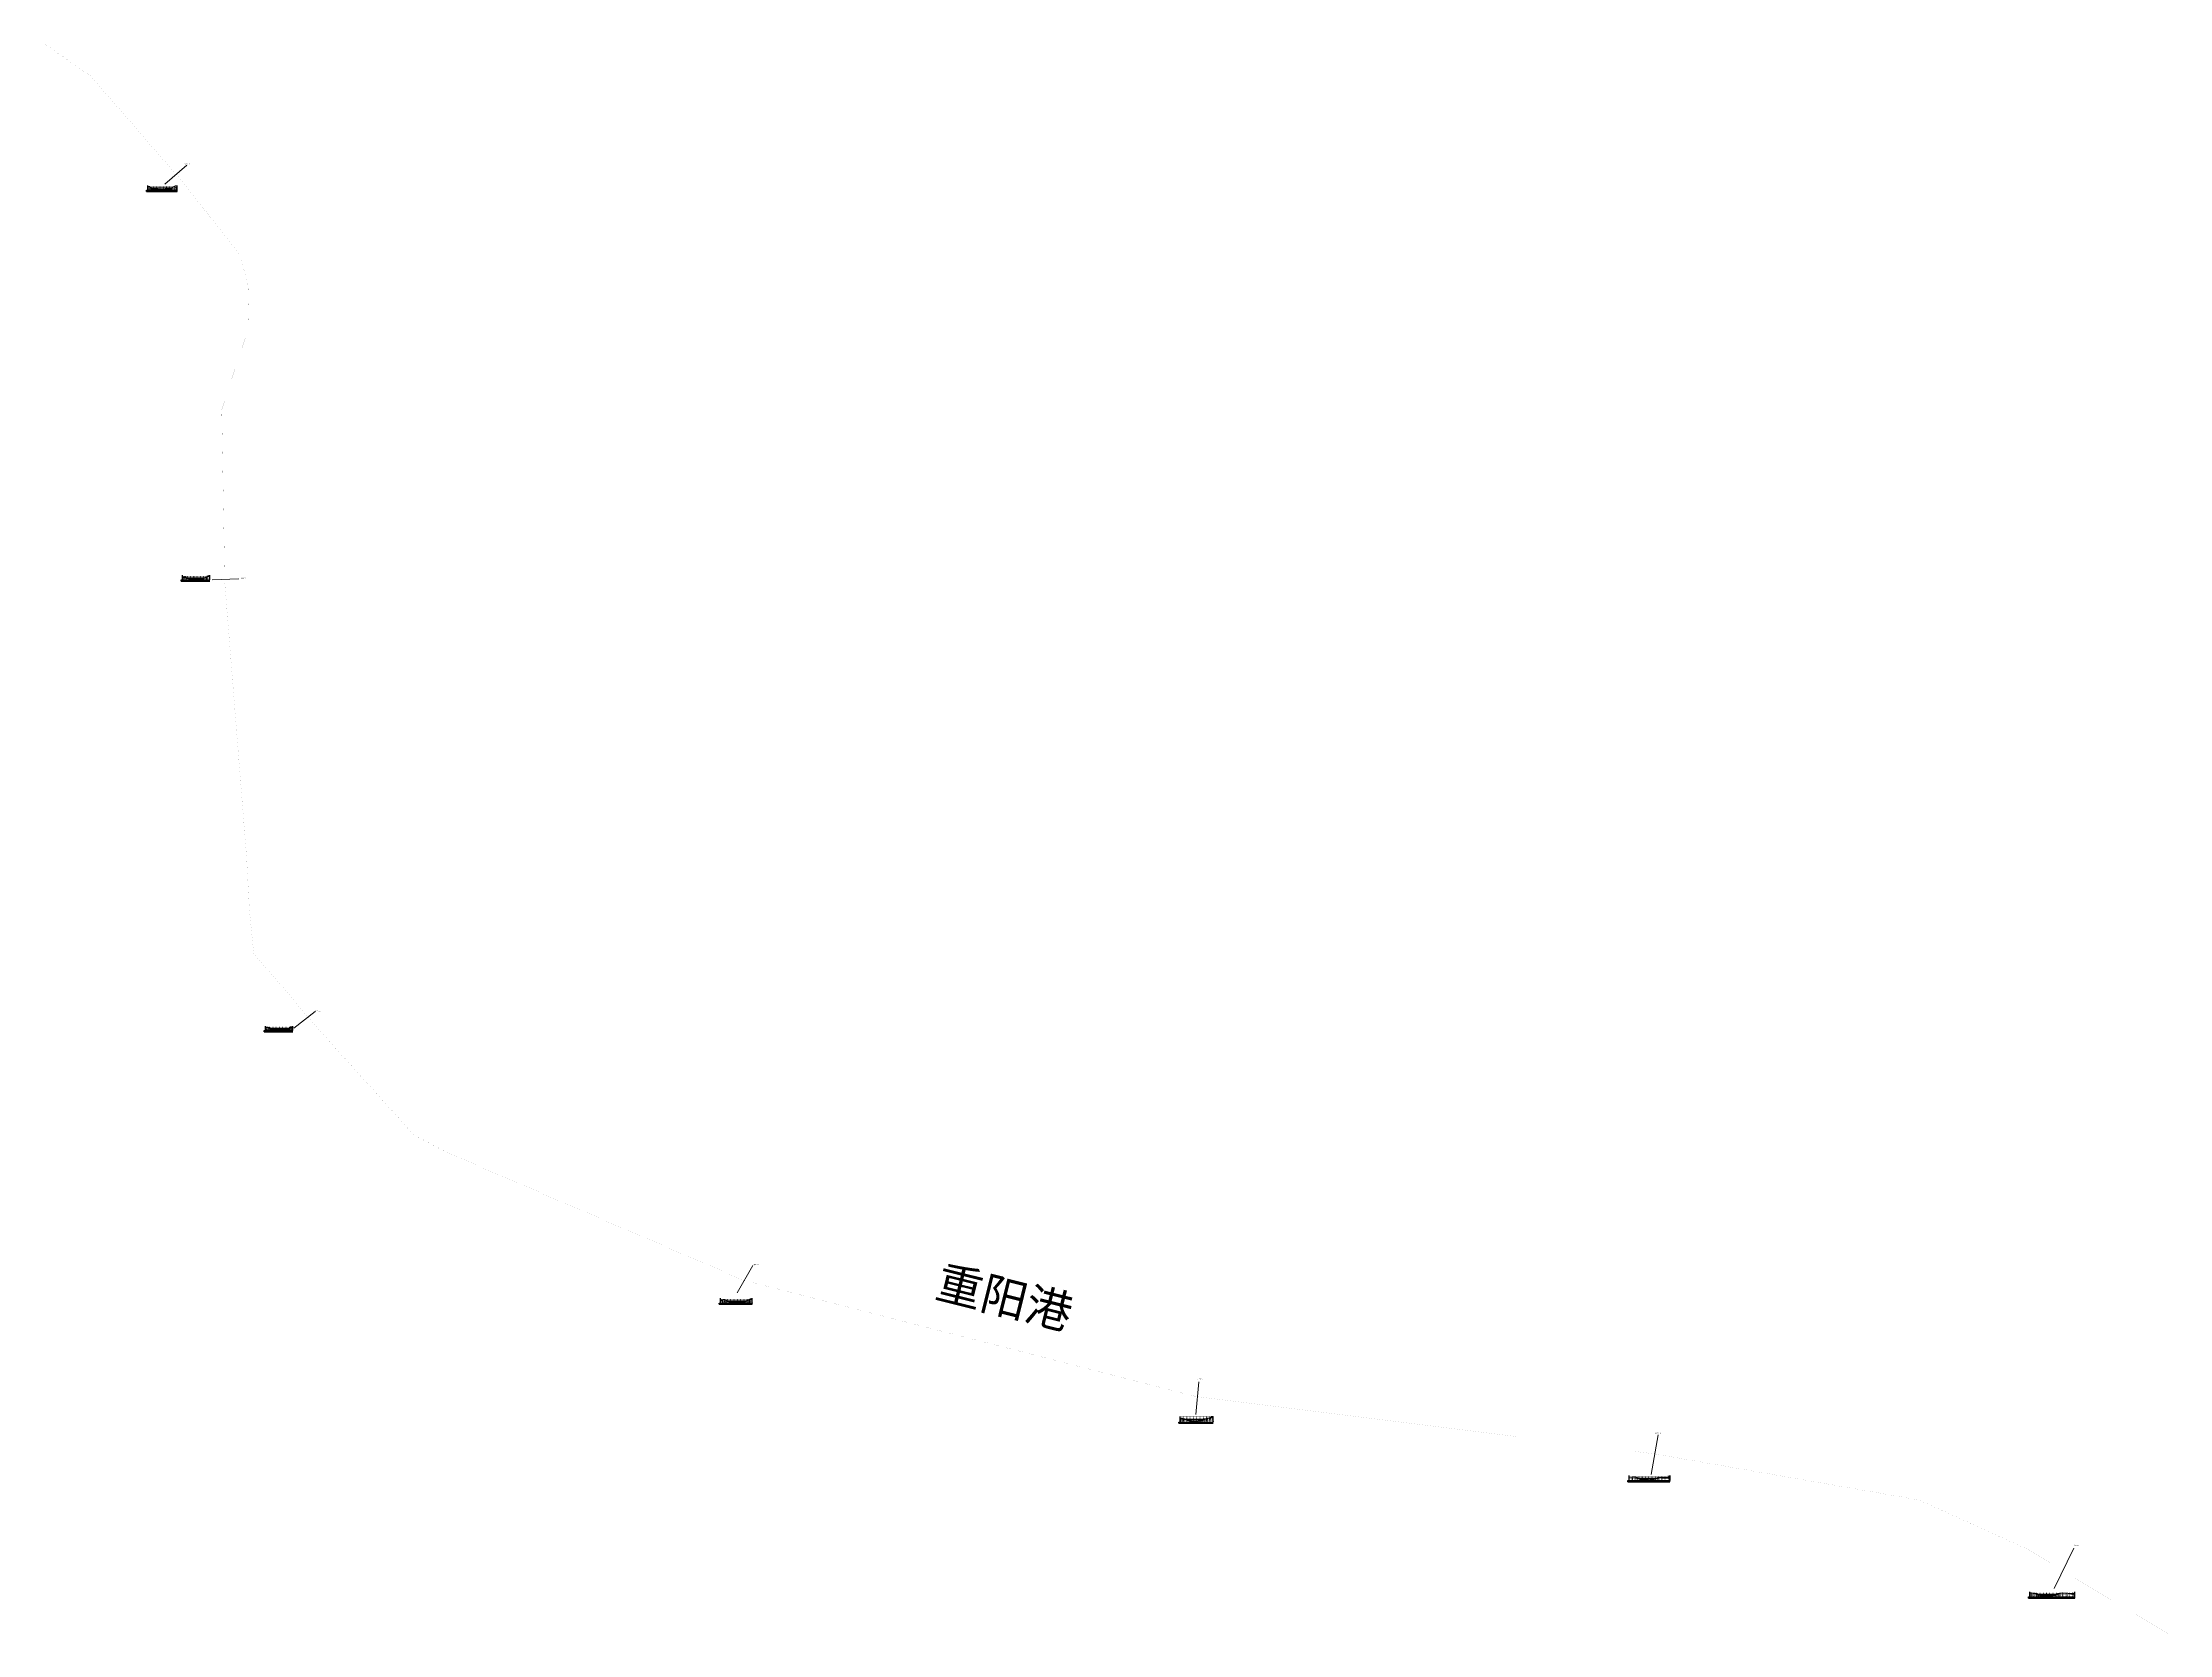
# Model space of a CAD drawing. Extents: x 486191 to 492518, y 3427024 to 3431759.
import ezdxf
from ezdxf.enums import TextEntityAlignment as Align

# ---------------------------------------------------------------- set-up
doc = ezdxf.new("R2010")
doc.units = 0
doc.header["$LTSCALE"] = 0.5
doc.linetypes.add('X4', pattern=[1.6, 0, -1.6])
for name, color, linetype in [('DMX', 1, 'CONTINUOUS'), ('zdm1', 2, 'CONTINUOUS'), ('ZDMT5', 3, 'CONTINUOUS'), ('ZJ', 7, 'CONTINUOUS'), ('断面线', 7, 'CONTINUOUS'), ('水位', 4, 'CONTINUOUS'), ('河道名称', 7, 'CONTINUOUS')]:
    doc.layers.add(name, color=color, linetype=linetype)
doc.layers.add('县级河道', color=12, linetype='CONTINUOUS', lineweight=60)
doc.layers.add('断面号', color=7, linetype='CONTINUOUS', lineweight=30)
doc.styles.add('HZ', font='rs.shx', dxfattribs={"width": 0.8, "bigfont": 'hztxt.shx'})
doc.styles.add('宋体', font='')
doc.styles.add('微软雅黑', font='msyh.ttf')
doc.styles.get('宋体').set_extended_font_data('SimSun')

msp = doc.modelspace()

# ---------------------------------------------------------------- linework, layer by layer
at = {"layer": 'DMX', "linetype": 'Continuous', "flags": 128}
for points in [[(486505.4, 3431329.7), (486506.4, 3431330.4), (486509.2, 3431330.6), (486510.7, 3431329.9), (486513.5, 3431328), (486514.5, 3431327.6), (486515.5, 3431327.5), (486516, 3431327.5), (486516.2, 3431325.7), (486518.2, 3431322.9), (486521.9, 3431322.8), (486525.8, 3431322.9), (486528, 3431322.9), (486530.2, 3431322.9), (486530.9, 3431322.9), (486532.9, 3431322.7), (486534.9, 3431322.4), (486537.2, 3431322.1), (486539.4, 3431322.1), (486541.5, 3431322), (486544.1, 3431322.1), (486546.9, 3431322.2), (486549.1, 3431322.1), (486551.7, 3431322), (486554.5, 3431322.1), (486557.7, 3431322.5), (486560.9, 3431322.7), (486563.7, 3431322.9), (486565.2, 3431322.7), (486567, 3431322.9), (486570.8, 3431322.8), (486572.6, 3431322.7), (486575.9, 3431325.7), (486576.2, 3431327.7), (486576.6, 3431327.7), (486583.4, 3431330.3), (486584.7, 3431330.3), (486587.3, 3431328.7), (486588.7, 3431328.5), (486591.5, 3431328.2)], [(486608.3, 3430169.7), (486610.6, 3430169.7), (486612.1, 3430169.5), (486614.8, 3430169.4), (486615, 3430170.9), (486615.7, 3430171), (486618.6, 3430166.2), (486621, 3430165.8), (486624.2, 3430165.4), (486626.9, 3430164.7), (486629.7, 3430164.1), (486632.5, 3430163.8), (486635.3, 3430163.8), (486638.1, 3430163.8), (486640.9, 3430163.6), (486643.7, 3430163.6), (486646.5, 3430163.6), (486649.3, 3430163.4), (486652.1, 3430163.3), (486654.9, 3430163.5), (486657.7, 3430163.8), (486660.6, 3430163.7), (486663.4, 3430163.8), (486666.1, 3430164), (486668.4, 3430164.2), (486670.9, 3430166.1), (486671.9, 3430166.2), (486675.8, 3430167.2), (486676.1, 3430169.1), (486676.5, 3430169.1), (486678.4, 3430169.2), (486679.3, 3430169.6), (486679.8, 3430170.1), (486681.2, 3430170.9), (486682.9, 3430171.3), (486688.3, 3430171.4)], [(486855, 3428830.4), (486859, 3428830.3), (486861.4, 3428830), (486862.3, 3428829.7), (486864.5, 3428828.6), (486866.8, 3428828.3), (486867.3, 3428828.3), (486867.5, 3428826.4), (486871.1, 3428825.6), (486871.1, 3428825.5), (486871.6, 3428825.6), (486873.3, 3428825.1), (486876, 3428823.9), (486878.3, 3428823.7), (486880.4, 3428823.6), (486883.3, 3428823.3), (486885.7, 3428824), (486888, 3428823), (486890.2, 3428822.9), (486892.5, 3428822.9), (486894.8, 3428823), (486897, 3428822.9), (486899.2, 3428822.7), (486901.4, 3428822.9), (486903.5, 3428823), (486905.6, 3428823), (486907.7, 3428823.2), (486909.8, 3428823.2), (486912, 3428823.4), (486914.2, 3428823.7), (486916.4, 3428824), (486920.6, 3428825.5), (486923, 3428825.8), (486924.1, 3428825.9), (486924.8, 3428825.9), (486926.6, 3428826.5), (486926.8, 3428828.4), (486927.4, 3428828.4), (486928.7, 3428828.4), (486932.4, 3428829.4), (486933.4, 3428829.8), (486935.3, 3428830)], [(488208.3, 3428018.4), (488213.5, 3428018.6), (488213.9, 3428018.8), (488214.8, 3428019.4), (488216.4, 3428020.2), (488219.8, 3428020), (488220.9, 3428019.4), (488222.6, 3428018.4), (488224.4, 3428018.2), (488224.9, 3428018.2), (488225.1, 3428016.3), (488226.7, 3428015.3), (488230.5, 3428015.1), (488233.8, 3428014.8), (488235.7, 3428013.9), (488237.7, 3428013.8), (488240.1, 3428013.5), (488242.9, 3428012.9), (488245.9, 3428012.9), (488248.9, 3428012.8), (488251.8, 3428012.8), (488254.8, 3428012.8), (488257.4, 3428012.6), (488260, 3428012.7), (488262.7, 3428012.6), (488265.3, 3428012.7), (488268, 3428012.9), (488270.8, 3428012.8), (488273.7, 3428013.2), (488276.5, 3428013.5), (488279.3, 3428014), (488281.9, 3428014.8), (488283.7, 3428015.3), (488284.4, 3428015.5), (488287, 3428016.3), (488287.2, 3428018.2), (488288.4, 3428018.2), (488290, 3428018.2), (488290.6, 3428018.4), (488290.7, 3428018.5), (488291.9, 3428019.4), (488293.8, 3428020.6), (488294.5, 3428020.6), (488295.4, 3428020.3), (488296.9, 3428020.3), (488302, 3428020.4)], [(489575.5, 3427667.1), (489577.8, 3427667.1), (489579.8, 3427667.1), (489581.5, 3427667.1), (489583.3, 3427665.8), (489584.3, 3427665.2), (489587, 3427665), (489587.5, 3427665.1), (489587.6, 3427663.1), (489593.9, 3427663.1), (489595.8, 3427661.7), (489598.8, 3427661.2), (489602.3, 3427660.3), (489605.8, 3427659.7), (489609.4, 3427659.3), (489613, 3427658.9), (489616.5, 3427658.8), (489619.9, 3427658.8), (489623.4, 3427658.8), (489626.5, 3427659), (489629.6, 3427659.4), (489632.5, 3427660.1), (489635.4, 3427660.9), (489638.3, 3427660.7), (489640.8, 3427661), (489642.4, 3427662), (489647.5, 3427663.1), (489647.8, 3427665.1), (489648.3, 3427665.1), (489651.4, 3427665.6), (489653.7, 3427666.8), (489655.3, 3427667.1), (489657.4, 3427667.1), (489663.5, 3427668.7), (489666.4, 3427670), (489673, 3427669.8)], [(490911.9, 3427492.5), (490917.1, 3427492.3), (490920.8, 3427493.3), (490922.2, 3427492.8), (490927.9, 3427493.1), (490932, 3427491), (490934.6, 3427490.8), (490935.5, 3427490.8), (490935.7, 3427488.8), (490939.5, 3427488.1), (490940.2, 3427488), (490942.2, 3427486.6), (490944.1, 3427486.2), (490946.7, 3427485.9), (490949.8, 3427485.7), (490953, 3427485.3), (490956.3, 3427485), (490959.6, 3427484.7), (490963.1, 3427484.6), (490966.5, 3427484.8), (490970.1, 3427484.5), (490973.8, 3427484.8), (490977.4, 3427485.6), (490981.9, 3427486), (490985.4, 3427486.3), (490988.2, 3427487.5), (490990.2, 3427488.2), (490991.6, 3427488), (490995.6, 3427488.9), (490995.7, 3427490.8), (490996.2, 3427490.8), (490998.8, 3427491), (491001.1, 3427492.1), (491007.1, 3427492), (491009.2, 3427490.9), (491030.3, 3427491), (491031.8, 3427491)], [(492102.9, 3427148), (492105.2, 3427147.9), (492106.8, 3427147.7), (492107.4, 3427147.5), (492111.7, 3427147.1), (492117.4, 3427147), (492121.1, 3427145.4), (492123.6, 3427145.3), (492124.7, 3427145.3), (492124.9, 3427143.4), (492126.8, 3427142.4), (492127.1, 3427142.3), (492128.5, 3427142.2), (492129.7, 3427141.7), (492131.5, 3427141.3), (492134.4, 3427140.5), (492137, 3427140.2), (492139.2, 3427140.1), (492141.7, 3427139.8), (492144.6, 3427139.5), (492147.8, 3427139.3), (492151, 3427139.1), (492153.9, 3427139.1), (492156.6, 3427139.1), (492159.6, 3427139.1), (492162.7, 3427139.1), (492165.7, 3427139.2), (492168.6, 3427139.8), (492171.7, 3427140.3), (492174.9, 3427140.6), (492177.7, 3427140.7), (492179.8, 3427141.2), (492182, 3427142.4), (492182.5, 3427142.5), (492184.8, 3427143.3), (492185, 3427145.3), (492185.5, 3427145.3), (492187.2, 3427145.3), (492189, 3427145.5), (492191.8, 3427147.2), (492193.5, 3427147.2), (492199.7, 3427147.5), (492200.7, 3427147.5), (492215.5, 3427147.4), (492232.8, 3427144.8), (492236.3, 3427144.8)]]:
    msp.add_lwpolyline(points, dxfattribs=at)
at = {"layer": 'zdm1', "linetype": 'Continuous'}
for p, q in [((486500.9, 3431316), (486500.9, 3431319.5)), ((486500.9, 3431319.5), (486505.4, 3431319.5)), ((486500.9, 3431318), (486592, 3431318)), ((486500.9, 3431316), (486592, 3431316)), ((486504.8, 3431319.5), (486504.8, 3431333.5)), ((486504.9, 3431319.5), (486504.9, 3431333.5)), ((486504.9, 3431316), (486504.9, 3431319.5)), ((486505.4, 3431319.5), (486592, 3431319.5)), ((486591.9, 3431319.5), (486591.9, 3431333.5)), ((486592, 3431319.5), (486592, 3431333.5)), ((486603.8, 3430157.4), (486603.8, 3430160.9)), ((486603.8, 3430160.9), (486608.3, 3430160.9)), ((486603.8, 3430159.4), (486688.8, 3430159.4)), ((486603.8, 3430157.4), (486688.8, 3430157.4)), ((486607.8, 3430160.9), (486607.8, 3430174.9)), ((486607.8, 3430157.4), (486607.8, 3430160.9)), ((486607.9, 3430160.9), (486607.9, 3430174.9)), ((486608.3, 3430160.9), (486688.8, 3430160.9)), ((486688.7, 3430160.9), (486688.7, 3430174.9)), ((486688.8, 3430160.9), (486688.8, 3430174.9)), ((486850.5, 3428816.7), (486850.5, 3428820.2)), ((486850.5, 3428820.2), (486855, 3428820.2)), ((486850.5, 3428818.7), (486935.8, 3428818.7)), ((486854.4, 3428820.2), (486854.4, 3428833.2)), ((486854.5, 3428820.2), (486854.5, 3428833.2)), ((486854.5, 3428816.7), (486854.5, 3428820.2)), ((486855, 3428820.2), (486935.8, 3428820.2)), ((486935.8, 3428820.2), (486935.8, 3428833.2)), ((486935.9, 3428820.2), (486935.9, 3428833.2)), ((486850.5, 3428816.7), (486935.8, 3428816.7)), ((488203.8, 3428006.5), (488203.8, 3428010)), ((488203.8, 3428010), (488208.3, 3428010)), ((488203.8, 3428008.5), (488302.5, 3428008.5)), ((488203.8, 3428006.5), (488302.5, 3428006.5)), ((488207.7, 3428010), (488207.7, 3428024)), ((488207.8, 3428010), (488207.8, 3428024)), ((488207.8, 3428006.5), (488207.8, 3428010)), ((488208.3, 3428010), (488302.5, 3428010)), ((488302.4, 3428010), (488302.4, 3428024)), ((488302.5, 3428010), (488302.5, 3428024)), ((489571, 3427652.4), (489571, 3427655.9)), ((489571, 3427655.9), (489575.5, 3427655.9)), ((489571, 3427654.4), (489673.5, 3427654.4)), ((489571, 3427652.4), (489673.5, 3427652.4)), ((489575, 3427655.9), (489575, 3427672.9)), ((489575, 3427652.4), (489575, 3427655.9)), ((489575.1, 3427655.9), (489575.1, 3427672.9)), ((489575.5, 3427655.9), (489673.5, 3427655.9)), ((489673.4, 3427655.9), (489673.4, 3427672.9)), ((489673.5, 3427655.9), (489673.5, 3427672.9)), ((490911.3, 3427481.6), (490911.3, 3427496.6)), ((490911.4, 3427481.6), (490911.4, 3427496.6)), ((491032.3, 3427481.6), (491032.3, 3427496.6)), ((491032.4, 3427481.6), (491032.4, 3427496.6)), ((490907.4, 3427478.1), (490907.4, 3427481.6)), ((490907.4, 3427481.6), (490911.9, 3427481.6)), ((490907.4, 3427480.1), (491032.3, 3427480.1)), ((490907.4, 3427478.1), (491032.3, 3427478.1)), ((490911.4, 3427478.1), (490911.4, 3427481.6)), ((490911.9, 3427481.6), (491032.3, 3427481.6)), ((492098.4, 3427132.6), (492098.4, 3427136.1)), ((492098.4, 3427136.1), (492102.9, 3427136.1)), ((492098.4, 3427134.6), (492236.8, 3427134.6)), ((492098.4, 3427132.6), (492236.8, 3427132.6)), ((492102.4, 3427136.1), (492102.4, 3427151.1)), ((492102.4, 3427132.6), (492102.4, 3427136.1)), ((492102.5, 3427136.1), (492102.5, 3427151.1)), ((492102.9, 3427136.1), (492236.8, 3427136.1)), ((492236.7, 3427136.1), (492236.7, 3427151.1)), ((492236.8, 3427136.1), (492236.8, 3427151.1))]:
    msp.add_line(p, q, dxfattribs=at)
at = {"layer": 'zdm1', "linetype": 'X4'}
for p, q in [((486503.9, 3431329.5), (486593, 3431329.5)), ((486503.9, 3431324.5), (486593, 3431324.5)), ((486503.9, 3431319.5), (486593, 3431319.5)), ((486606.8, 3430170.9), (486689.8, 3430170.9)), ((486606.8, 3430165.9), (486689.8, 3430165.9)), ((486606.8, 3430160.9), (486689.8, 3430160.9)), ((486853.5, 3428830.2), (486936.8, 3428830.2)), ((486853.5, 3428825.2), (486936.8, 3428825.2)), ((486853.5, 3428820.2), (486936.8, 3428820.2)), ((488206.8, 3428020), (488303.5, 3428020)), ((488206.8, 3428015), (488303.5, 3428015)), ((488206.8, 3428010), (488303.5, 3428010)), ((489574, 3427671.9), (489674.5, 3427671.9)), ((489574, 3427666.9), (489674.5, 3427666.9)), ((489574, 3427661.9), (489674.5, 3427661.9)), ((489574, 3427656.9), (489674.5, 3427656.9)), ((490910.4, 3427492.6), (491033.3, 3427492.6)), ((490910.4, 3427487.6), (491033.3, 3427487.6)), ((490910.4, 3427482.6), (491033.3, 3427482.6)), ((492101.4, 3427147.1), (492237.8, 3427147.1)), ((492101.4, 3427142.1), (492237.8, 3427142.1)), ((492101.4, 3427137.1), (492237.8, 3427137.1))]:
    msp.add_line(p, q, dxfattribs=at)
at = {"layer": 'zdm1', "linetype": 'Continuous', "flags": 128}
for points in [[(486504.9, 3431332.5, 0.1, 0.1, 0), (486504.9, 3431333.5, 0.1, 0.1, 0)], [(486504.9, 3431330.5, 0.1, 0.1, 0), (486504.9, 3431331.5, 0.1, 0.1, 0)], [(486504.9, 3431328.5, 0.1, 0.1, 0), (486504.9, 3431329.5, 0.1, 0.1, 0)], [(486504.9, 3431326.5, 0.1, 0.1, 0), (486504.9, 3431327.5, 0.1, 0.1, 0)], [(486504.9, 3431324.5, 0.1, 0.1, 0), (486504.9, 3431325.5, 0.1, 0.1, 0)], [(486504.9, 3431322.5, 0.1, 0.1, 0), (486504.9, 3431323.5, 0.1, 0.1, 0)], [(486504.9, 3431320.5, 0.1, 0.1, 0), (486504.9, 3431321.5, 0.1, 0.1, 0)], [(486592, 3431332.5, 0.1, 0.1, 0), (486592, 3431333.5, 0.1, 0.1, 0)], [(486592, 3431330.5, 0.1, 0.1, 0), (486592, 3431331.5, 0.1, 0.1, 0)], [(486592, 3431328.5, 0.1, 0.1, 0), (486592, 3431329.5, 0.1, 0.1, 0)], [(486592, 3431326.5, 0.1, 0.1, 0), (486592, 3431327.5, 0.1, 0.1, 0)], [(486592, 3431324.5, 0.1, 0.1, 0), (486592, 3431325.5, 0.1, 0.1, 0)], [(486592, 3431322.5, 0.1, 0.1, 0), (486592, 3431323.5, 0.1, 0.1, 0)], [(486592, 3431320.5, 0.1, 0.1, 0), (486592, 3431321.5, 0.1, 0.1, 0)], [(486607.8, 3430173.9, 0.1, 0.1, 0), (486607.8, 3430174.9, 0.1, 0.1, 0)], [(486607.8, 3430171.9, 0.1, 0.1, 0), (486607.8, 3430172.9, 0.1, 0.1, 0)], [(486607.8, 3430169.9, 0.1, 0.1, 0), (486607.8, 3430170.9, 0.1, 0.1, 0)], [(486607.8, 3430167.9, 0.1, 0.1, 0), (486607.8, 3430168.9, 0.1, 0.1, 0)], [(486607.8, 3430165.9, 0.1, 0.1, 0), (486607.8, 3430166.9, 0.1, 0.1, 0)], [(486607.8, 3430163.9, 0.1, 0.1, 0), (486607.8, 3430164.9, 0.1, 0.1, 0)], [(486607.8, 3430161.9, 0.1, 0.1, 0), (486607.8, 3430162.9, 0.1, 0.1, 0)], [(486688.8, 3430173.9, 0.1, 0.1, 0), (486688.8, 3430174.9, 0.1, 0.1, 0)], [(486688.8, 3430171.9, 0.1, 0.1, 0), (486688.8, 3430172.9, 0.1, 0.1, 0)], [(486688.8, 3430169.9, 0.1, 0.1, 0), (486688.8, 3430170.9, 0.1, 0.1, 0)], [(486688.8, 3430167.9, 0.1, 0.1, 0), (486688.8, 3430168.9, 0.1, 0.1, 0)], [(486688.8, 3430165.9, 0.1, 0.1, 0), (486688.8, 3430166.9, 0.1, 0.1, 0)], [(486688.8, 3430163.9, 0.1, 0.1, 0), (486688.8, 3430164.9, 0.1, 0.1, 0)], [(486688.8, 3430161.9, 0.1, 0.1, 0), (486688.8, 3430162.9, 0.1, 0.1, 0)], [(486854.5, 3428833.2, 0.1, 0.1, 0), (486854.5, 3428834.2, 0.1, 0.1, 0)], [(486854.5, 3428831.2, 0.1, 0.1, 0), (486854.5, 3428832.2, 0.1, 0.1, 0)], [(486854.5, 3428829.2, 0.1, 0.1, 0), (486854.5, 3428830.2, 0.1, 0.1, 0)], [(486854.5, 3428827.2, 0.1, 0.1, 0), (486854.5, 3428828.2, 0.1, 0.1, 0)], [(486854.5, 3428825.2, 0.1, 0.1, 0), (486854.5, 3428826.2, 0.1, 0.1, 0)], [(486854.5, 3428823.2, 0.1, 0.1, 0), (486854.5, 3428824.2, 0.1, 0.1, 0)], [(486854.5, 3428821.2, 0.1, 0.1, 0), (486854.5, 3428822.2, 0.1, 0.1, 0)], [(486935.8, 3428833.2, 0.1, 0.1, 0), (486935.8, 3428834.2, 0.1, 0.1, 0)], [(486935.8, 3428831.2, 0.1, 0.1, 0), (486935.8, 3428832.2, 0.1, 0.1, 0)], [(486935.8, 3428829.2, 0.1, 0.1, 0), (486935.8, 3428830.2, 0.1, 0.1, 0)], [(486935.8, 3428827.2, 0.1, 0.1, 0), (486935.8, 3428828.2, 0.1, 0.1, 0)], [(486935.8, 3428825.2, 0.1, 0.1, 0), (486935.8, 3428826.2, 0.1, 0.1, 0)], [(486935.8, 3428823.2, 0.1, 0.1, 0), (486935.8, 3428824.2, 0.1, 0.1, 0)], [(486935.8, 3428821.2, 0.1, 0.1, 0), (486935.8, 3428822.2, 0.1, 0.1, 0)], [(488207.8, 3428023, 0.1, 0.1, 0), (488207.8, 3428024, 0.1, 0.1, 0)], [(488207.8, 3428021, 0.1, 0.1, 0), (488207.8, 3428022, 0.1, 0.1, 0)], [(488207.8, 3428019, 0.1, 0.1, 0), (488207.8, 3428020, 0.1, 0.1, 0)], [(488207.8, 3428017, 0.1, 0.1, 0), (488207.8, 3428018, 0.1, 0.1, 0)], [(488207.8, 3428015, 0.1, 0.1, 0), (488207.8, 3428016, 0.1, 0.1, 0)], [(488207.8, 3428013, 0.1, 0.1, 0), (488207.8, 3428014, 0.1, 0.1, 0)], [(488207.8, 3428011, 0.1, 0.1, 0), (488207.8, 3428012, 0.1, 0.1, 0)], [(488207.8, 3428007, 0.1, 0.1, 0), (488207.8, 3428008, 0.1, 0.1, 0)], [(488302.5, 3428023, 0.1, 0.1, 0), (488302.5, 3428024, 0.1, 0.1, 0)], [(488302.5, 3428021, 0.1, 0.1, 0), (488302.5, 3428022, 0.1, 0.1, 0)], [(488302.5, 3428019, 0.1, 0.1, 0), (488302.5, 3428020, 0.1, 0.1, 0)], [(488302.5, 3428017, 0.1, 0.1, 0), (488302.5, 3428018, 0.1, 0.1, 0)], [(488302.5, 3428015, 0.1, 0.1, 0), (488302.5, 3428016, 0.1, 0.1, 0)], [(488302.5, 3428013, 0.1, 0.1, 0), (488302.5, 3428014, 0.1, 0.1, 0)], [(488302.5, 3428011, 0.1, 0.1, 0), (488302.5, 3428012, 0.1, 0.1, 0)], [(489575, 3427670.9, 0.1, 0.1, 0), (489575, 3427671.9, 0.1, 0.1, 0)], [(489575, 3427668.9, 0.1, 0.1, 0), (489575, 3427669.9, 0.1, 0.1, 0)], [(489575, 3427666.9, 0.1, 0.1, 0), (489575, 3427667.9, 0.1, 0.1, 0)], [(489575, 3427664.9, 0.1, 0.1, 0), (489575, 3427665.9, 0.1, 0.1, 0)], [(489575, 3427662.9, 0.1, 0.1, 0), (489575, 3427663.9, 0.1, 0.1, 0)], [(489575, 3427660.9, 0.1, 0.1, 0), (489575, 3427661.9, 0.1, 0.1, 0)], [(489575, 3427658.9, 0.1, 0.1, 0), (489575, 3427659.9, 0.1, 0.1, 0)], [(489575, 3427656.9, 0.1, 0.1, 0), (489575, 3427657.9, 0.1, 0.1, 0)], [(489673.5, 3427672.9, 0.1, 0.1, 0), (489673.5, 3427673.9, 0.1, 0.1, 0)], [(489673.5, 3427670.9, 0.1, 0.1, 0), (489673.5, 3427671.9, 0.1, 0.1, 0)], [(489673.5, 3427668.9, 0.1, 0.1, 0), (489673.5, 3427669.9, 0.1, 0.1, 0)], [(489673.5, 3427666.9, 0.1, 0.1, 0), (489673.5, 3427667.9, 0.1, 0.1, 0)], [(489673.5, 3427664.9, 0.1, 0.1, 0), (489673.5, 3427665.9, 0.1, 0.1, 0)], [(489673.5, 3427662.9, 0.1, 0.1, 0), (489673.5, 3427663.9, 0.1, 0.1, 0)], [(489673.5, 3427660.9, 0.1, 0.1, 0), (489673.5, 3427661.9, 0.1, 0.1, 0)], [(489673.5, 3427658.9, 0.1, 0.1, 0), (489673.5, 3427659.9, 0.1, 0.1, 0)], [(489673.5, 3427656.9, 0.1, 0.1, 0), (489673.5, 3427657.9, 0.1, 0.1, 0)], [(490911.4, 3427496.6, 0.1, 0.1, 0), (490911.4, 3427497.6, 0.1, 0.1, 0)], [(490911.4, 3427494.6, 0.1, 0.1, 0), (490911.4, 3427495.6, 0.1, 0.1, 0)], [(490911.4, 3427492.6, 0.1, 0.1, 0), (490911.4, 3427493.6, 0.1, 0.1, 0)], [(490911.4, 3427490.6, 0.1, 0.1, 0), (490911.4, 3427491.6, 0.1, 0.1, 0)], [(490911.4, 3427488.6, 0.1, 0.1, 0), (490911.4, 3427489.6, 0.1, 0.1, 0)], [(491032.3, 3427496.6, 0.1, 0.1, 0), (491032.3, 3427497.6, 0.1, 0.1, 0)], [(491032.3, 3427494.6, 0.1, 0.1, 0), (491032.3, 3427495.6, 0.1, 0.1, 0)], [(491032.3, 3427492.6, 0.1, 0.1, 0), (491032.3, 3427493.6, 0.1, 0.1, 0)], [(491032.3, 3427490.6, 0.1, 0.1, 0), (491032.3, 3427491.6, 0.1, 0.1, 0)], [(491032.3, 3427488.6, 0.1, 0.1, 0), (491032.3, 3427489.6, 0.1, 0.1, 0)], [(490911.4, 3427486.6, 0.1, 0.1, 0), (490911.4, 3427487.6, 0.1, 0.1, 0)], [(490911.4, 3427484.6, 0.1, 0.1, 0), (490911.4, 3427485.6, 0.1, 0.1, 0)], [(490911.4, 3427482.6, 0.1, 0.1, 0), (490911.4, 3427483.6, 0.1, 0.1, 0)], [(491032.3, 3427486.6, 0.1, 0.1, 0), (491032.3, 3427487.6, 0.1, 0.1, 0)], [(491032.3, 3427484.6, 0.1, 0.1, 0), (491032.3, 3427485.6, 0.1, 0.1, 0)], [(491032.3, 3427482.6, 0.1, 0.1, 0), (491032.3, 3427483.6, 0.1, 0.1, 0)], [(492102.4, 3427151.1, 0.1, 0.1, 0), (492102.4, 3427152.1, 0.1, 0.1, 0)], [(492102.4, 3427149.1, 0.1, 0.1, 0), (492102.4, 3427150.1, 0.1, 0.1, 0)], [(492102.4, 3427147.1, 0.1, 0.1, 0), (492102.4, 3427148.1, 0.1, 0.1, 0)], [(492102.4, 3427145.1, 0.1, 0.1, 0), (492102.4, 3427146.1, 0.1, 0.1, 0)], [(492102.4, 3427143.1, 0.1, 0.1, 0), (492102.4, 3427144.1, 0.1, 0.1, 0)], [(492102.4, 3427141.1, 0.1, 0.1, 0), (492102.4, 3427142.1, 0.1, 0.1, 0)], [(492102.4, 3427139.1, 0.1, 0.1, 0), (492102.4, 3427140.1, 0.1, 0.1, 0)], [(492102.4, 3427137.1, 0.1, 0.1, 0), (492102.4, 3427138.1, 0.1, 0.1, 0)], [(492236.8, 3427151.1, 0.1, 0.1, 0), (492236.8, 3427152.1, 0.1, 0.1, 0)], [(492236.8, 3427149.1, 0.1, 0.1, 0), (492236.8, 3427150.1, 0.1, 0.1, 0)], [(492236.8, 3427147.1, 0.1, 0.1, 0), (492236.8, 3427148.1, 0.1, 0.1, 0)], [(492236.8, 3427145.1, 0.1, 0.1, 0), (492236.8, 3427146.1, 0.1, 0.1, 0)], [(492236.8, 3427143.1, 0.1, 0.1, 0), (492236.8, 3427144.1, 0.1, 0.1, 0)], [(492236.8, 3427141.1, 0.1, 0.1, 0), (492236.8, 3427142.1, 0.1, 0.1, 0)], [(492236.8, 3427139.1, 0.1, 0.1, 0), (492236.8, 3427140.1, 0.1, 0.1, 0)], [(492236.8, 3427137.1, 0.1, 0.1, 0), (492236.8, 3427138.1, 0.1, 0.1, 0)]]:
    msp.add_lwpolyline(points, format="xyseb", dxfattribs=at)
at = {"layer": 'ZDMT5', "linetype": 'X4'}
for p, q in [((486505.4, 3431319.5), (486505.4, 3431329.7)), ((486506.4, 3431319.5), (486506.4, 3431330.4)), ((486509.2, 3431319.5), (486509.2, 3431330.6)), ((486510.7, 3431319.5), (486510.7, 3431329.9)), ((486513.5, 3431319.5), (486513.5, 3431328)), ((486514.5, 3431319.5), (486514.5, 3431327.6)), ((486515.5, 3431319.5), (486515.5, 3431327.5)), ((486516, 3431319.5), (486516, 3431327.5)), ((486516.2, 3431319.5), (486516.2, 3431325.7)), ((486518.2, 3431319.5), (486518.2, 3431322.9)), ((486521.9, 3431319.5), (486521.9, 3431322.8)), ((486525.8, 3431319.5), (486525.8, 3431322.9)), ((486528, 3431319.5), (486528, 3431322.9)), ((486530.2, 3431319.5), (486530.2, 3431322.9)), ((486530.9, 3431319.5), (486530.9, 3431322.9)), ((486532.9, 3431319.5), (486532.9, 3431322.7)), ((486534.9, 3431319.5), (486534.9, 3431322.4)), ((486537.2, 3431319.5), (486537.2, 3431322.1)), ((486539.4, 3431319.5), (486539.4, 3431322.1)), ((486541.5, 3431319.5), (486541.5, 3431322)), ((486544.1, 3431319.5), (486544.1, 3431322.1)), ((486546.9, 3431319.5), (486546.9, 3431322.2)), ((486549.1, 3431319.5), (486549.1, 3431322.1)), ((486551.7, 3431319.5), (486551.7, 3431322)), ((486554.5, 3431319.5), (486554.5, 3431322.1)), ((486557.7, 3431319.5), (486557.7, 3431322.5)), ((486560.9, 3431319.5), (486560.9, 3431322.7)), ((486563.7, 3431319.5), (486563.7, 3431322.9)), ((486565.2, 3431319.5), (486565.2, 3431322.7)), ((486567, 3431319.5), (486567, 3431322.9)), ((486570.8, 3431319.5), (486570.8, 3431322.8)), ((486572.6, 3431319.5), (486572.6, 3431322.7)), ((486575.9, 3431319.5), (486575.9, 3431325.7)), ((486576.2, 3431319.5), (486576.2, 3431327.7)), ((486576.6, 3431319.5), (486576.6, 3431327.7)), ((486583.4, 3431319.5), (486583.4, 3431330.3)), ((486584.7, 3431319.5), (486584.7, 3431330.3)), ((486587.3, 3431319.5), (486587.3, 3431328.7)), ((486588.7, 3431319.5), (486588.7, 3431328.5)), ((486591.5, 3431319.5), (486591.5, 3431328.2)), ((486608.3, 3430160.9), (486608.3, 3430169.7)), ((486610.6, 3430160.9), (486610.6, 3430169.7)), ((486612.1, 3430160.9), (486612.1, 3430169.5)), ((486614.8, 3430160.9), (486614.8, 3430169.4)), ((486615, 3430160.9), (486615, 3430170.9)), ((486615.7, 3430160.9), (486615.7, 3430171)), ((486618.6, 3430160.9), (486618.6, 3430166.2)), ((486621, 3430160.9), (486621, 3430165.8)), ((486624.2, 3430160.9), (486624.2, 3430165.4)), ((486626.9, 3430160.9), (486626.9, 3430164.7)), ((486629.7, 3430160.9), (486629.7, 3430164.1)), ((486632.5, 3430160.9), (486632.5, 3430163.8)), ((486635.3, 3430160.9), (486635.3, 3430163.8)), ((486638.1, 3430160.9), (486638.1, 3430163.8)), ((486640.9, 3430160.9), (486640.9, 3430163.6)), ((486643.7, 3430160.9), (486643.7, 3430163.6)), ((486646.5, 3430160.9), (486646.5, 3430163.6)), ((486649.3, 3430160.9), (486649.3, 3430163.4)), ((486652.1, 3430160.9), (486652.1, 3430163.3)), ((486654.9, 3430160.9), (486654.9, 3430163.5)), ((486657.7, 3430160.9), (486657.7, 3430163.8)), ((486660.6, 3430160.9), (486660.6, 3430163.7)), ((486663.4, 3430160.9), (486663.4, 3430163.8)), ((486666.1, 3430160.9), (486666.1, 3430164)), ((486668.4, 3430160.9), (486668.4, 3430164.2)), ((486670.9, 3430160.9), (486670.9, 3430166.1)), ((486671.9, 3430160.9), (486671.9, 3430166.2)), ((486675.8, 3430160.9), (486675.8, 3430167.2)), ((486676.1, 3430160.9), (486676.1, 3430169.1)), ((486676.5, 3430160.9), (486676.5, 3430169.1)), ((486678.4, 3430160.9), (486678.4, 3430169.2)), ((486679.3, 3430160.9), (486679.3, 3430169.6)), ((486679.8, 3430160.9), (486679.8, 3430170.1)), ((486681.2, 3430160.9), (486681.2, 3430170.9)), ((486682.9, 3430160.9), (486682.9, 3430171.3)), ((486688.3, 3430160.9), (486688.3, 3430171.4)), ((486855, 3428820.2), (486855, 3428830.4)), ((486859, 3428820.2), (486859, 3428830.3)), ((486861.4, 3428820.2), (486861.4, 3428830)), ((486862.3, 3428820.2), (486862.3, 3428829.7)), ((486864.5, 3428820.2), (486864.5, 3428828.6)), ((486866.8, 3428820.2), (486866.8, 3428828.3)), ((486867.3, 3428820.2), (486867.3, 3428828.3)), ((486867.5, 3428820.2), (486867.5, 3428826.4)), ((486871.1, 3428820.2), (486871.1, 3428825.6)), ((486871.1, 3428820.2), (486871.1, 3428825.5)), ((486871.6, 3428820.2), (486871.6, 3428825.6)), ((486873.3, 3428820.2), (486873.3, 3428825.1)), ((486876, 3428820.2), (486876, 3428823.9)), ((486878.3, 3428820.2), (486878.3, 3428823.7)), ((486880.4, 3428820.2), (486880.4, 3428823.6)), ((486883.3, 3428820.2), (486883.3, 3428823.3)), ((486885.7, 3428820.2), (486885.7, 3428824)), ((486888, 3428820.2), (486888, 3428823)), ((486890.2, 3428820.2), (486890.2, 3428822.9)), ((486892.5, 3428820.2), (486892.5, 3428822.9)), ((486894.8, 3428820.2), (486894.8, 3428823)), ((486897, 3428820.2), (486897, 3428822.9)), ((486899.2, 3428820.2), (486899.2, 3428822.7)), ((486901.4, 3428820.2), (486901.4, 3428822.9)), ((486903.5, 3428820.2), (486903.5, 3428823)), ((486905.6, 3428820.2), (486905.6, 3428823)), ((486907.7, 3428820.2), (486907.7, 3428823.2)), ((486909.8, 3428820.2), (486909.8, 3428823.2)), ((486912, 3428820.2), (486912, 3428823.4)), ((486914.2, 3428820.2), (486914.2, 3428823.7)), ((486916.4, 3428820.2), (486916.4, 3428824)), ((486920.6, 3428820.2), (486920.6, 3428825.5)), ((486923, 3428820.2), (486923, 3428825.8)), ((486924.1, 3428820.2), (486924.1, 3428825.9)), ((486924.8, 3428820.2), (486924.8, 3428825.9)), ((486926.6, 3428820.2), (486926.6, 3428826.5)), ((486926.8, 3428820.2), (486926.8, 3428828.4)), ((486927.4, 3428820.2), (486927.4, 3428828.4)), ((486928.7, 3428820.2), (486928.7, 3428828.4)), ((486932.4, 3428820.2), (486932.4, 3428829.4)), ((486933.4, 3428820.2), (486933.4, 3428829.8)), ((486935.3, 3428820.2), (486935.3, 3428830)), ((488208.3, 3428010), (488208.3, 3428018.4)), ((488213.5, 3428010), (488213.5, 3428018.6)), ((488213.9, 3428010), (488213.9, 3428018.8)), ((488214.8, 3428010), (488214.8, 3428019.4)), ((488216.4, 3428010), (488216.4, 3428020.2)), ((488219.8, 3428010), (488219.8, 3428020)), ((488220.9, 3428010), (488220.9, 3428019.4)), ((488222.6, 3428010), (488222.6, 3428018.4)), ((488224.4, 3428010), (488224.4, 3428018.2)), ((488224.9, 3428010), (488224.9, 3428018.2)), ((488225.1, 3428010), (488225.1, 3428016.3)), ((488226.7, 3428010), (488226.7, 3428015.3)), ((488230.5, 3428010), (488230.5, 3428015.1)), ((488233.8, 3428010), (488233.8, 3428014.8)), ((488235.7, 3428010), (488235.7, 3428013.9)), ((488237.7, 3428010), (488237.7, 3428013.8)), ((488240.1, 3428010), (488240.1, 3428013.5)), ((488242.9, 3428010), (488242.9, 3428012.9)), ((488245.9, 3428010), (488245.9, 3428012.9)), ((488248.9, 3428010), (488248.9, 3428012.8)), ((488251.8, 3428010), (488251.8, 3428012.8)), ((488254.8, 3428010), (488254.8, 3428012.8)), ((488257.4, 3428010), (488257.4, 3428012.6)), ((488260, 3428010), (488260, 3428012.7)), ((488262.7, 3428010), (488262.7, 3428012.6)), ((488265.3, 3428010), (488265.3, 3428012.7)), ((488268, 3428010), (488268, 3428012.9)), ((488270.8, 3428010), (488270.8, 3428012.8)), ((488273.7, 3428010), (488273.7, 3428013.2)), ((488276.5, 3428010), (488276.5, 3428013.5)), ((488279.3, 3428010), (488279.3, 3428014)), ((488281.9, 3428010), (488281.9, 3428014.8)), ((488283.7, 3428010), (488283.7, 3428015.3)), ((488284.4, 3428010), (488284.4, 3428015.5)), ((488287, 3428010), (488287, 3428016.3)), ((488287.2, 3428010), (488287.2, 3428018.2)), ((488288.4, 3428010), (488288.4, 3428018.2)), ((488290, 3428010), (488290, 3428018.2)), ((488290.6, 3428010), (488290.6, 3428018.4)), ((488290.7, 3428010), (488290.7, 3428018.5)), ((488291.9, 3428010), (488291.9, 3428019.4)), ((488293.8, 3428010), (488293.8, 3428020.6)), ((488294.5, 3428010), (488294.5, 3428020.6)), ((488295.4, 3428010), (488295.4, 3428020.3)), ((488296.9, 3428010), (488296.9, 3428020.3)), ((488302, 3428010), (488302, 3428020.4)), ((489575.5, 3427655.9), (489575.5, 3427667.1)), ((489577.8, 3427655.9), (489577.8, 3427667.1)), ((489579.8, 3427655.9), (489579.8, 3427667.1)), ((489581.5, 3427655.9), (489581.5, 3427667.1)), ((489583.3, 3427655.9), (489583.3, 3427665.8)), ((489584.3, 3427655.9), (489584.3, 3427665.2)), ((489587, 3427655.9), (489587, 3427665)), ((489587.5, 3427655.9), (489587.5, 3427665.1)), ((489587.6, 3427655.9), (489587.6, 3427663.1)), ((489593.9, 3427655.9), (489593.9, 3427663.1)), ((489595.8, 3427655.9), (489595.8, 3427661.7)), ((489598.8, 3427655.9), (489598.8, 3427661.2)), ((489602.3, 3427655.9), (489602.3, 3427660.3)), ((489605.8, 3427655.9), (489605.8, 3427659.7)), ((489609.4, 3427655.9), (489609.4, 3427659.3)), ((489613, 3427655.9), (489613, 3427658.9)), ((489616.5, 3427655.9), (489616.5, 3427658.8)), ((489619.9, 3427655.9), (489619.9, 3427658.8)), ((489623.4, 3427655.9), (489623.4, 3427658.8)), ((489626.5, 3427655.9), (489626.5, 3427659)), ((489629.6, 3427655.9), (489629.6, 3427659.4)), ((489632.5, 3427655.9), (489632.5, 3427660.1)), ((489635.4, 3427655.9), (489635.4, 3427660.9)), ((489638.3, 3427655.9), (489638.3, 3427660.7)), ((489640.8, 3427655.9), (489640.8, 3427661)), ((489642.4, 3427655.9), (489642.4, 3427662)), ((489647.5, 3427655.9), (489647.5, 3427663.1)), ((489647.8, 3427655.9), (489647.8, 3427665.1)), ((489648.3, 3427655.9), (489648.3, 3427665.1)), ((489651.4, 3427655.9), (489651.4, 3427665.6)), ((489653.7, 3427655.9), (489653.7, 3427666.8)), ((489655.3, 3427655.9), (489655.3, 3427667.1)), ((489657.4, 3427655.9), (489657.4, 3427667.1)), ((489663.5, 3427655.9), (489663.5, 3427668.7)), ((489666.4, 3427655.9), (489666.4, 3427670)), ((489673, 3427655.9), (489673, 3427669.8)), ((490911.9, 3427481.6), (490911.9, 3427492.5)), ((490917.1, 3427481.6), (490917.1, 3427492.3)), ((490920.8, 3427481.6), (490920.8, 3427493.3)), ((490922.2, 3427481.6), (490922.2, 3427492.8)), ((490927.9, 3427481.6), (490927.9, 3427493.1)), ((490932, 3427481.6), (490932, 3427491)), ((490934.6, 3427481.6), (490934.6, 3427490.8)), ((490935.5, 3427481.6), (490935.5, 3427490.8)), ((490935.7, 3427481.6), (490935.7, 3427488.8)), ((490995.6, 3427481.6), (490995.6, 3427488.9)), ((490995.7, 3427481.6), (490995.7, 3427490.8)), ((490996.2, 3427481.6), (490996.2, 3427490.8)), ((490998.8, 3427481.6), (490998.8, 3427491)), ((491001.1, 3427481.6), (491001.1, 3427492.1)), ((491007.1, 3427481.6), (491007.1, 3427492)), ((491009.2, 3427481.6), (491009.2, 3427490.9)), ((491030.3, 3427481.6), (491030.3, 3427491)), ((491031.8, 3427481.6), (491031.8, 3427491)), ((490939.5, 3427481.6), (490939.5, 3427488.1)), ((490940.2, 3427481.6), (490940.2, 3427488)), ((490942.2, 3427481.6), (490942.2, 3427486.6)), ((490944.1, 3427481.6), (490944.1, 3427486.2)), ((490946.7, 3427481.6), (490946.7, 3427485.9)), ((490949.8, 3427481.6), (490949.8, 3427485.7)), ((490953, 3427481.6), (490953, 3427485.3)), ((490956.3, 3427481.6), (490956.3, 3427485)), ((490959.6, 3427481.6), (490959.6, 3427484.7)), ((490963.1, 3427481.6), (490963.1, 3427484.6)), ((490966.5, 3427481.6), (490966.5, 3427484.8)), ((490970.1, 3427481.6), (490970.1, 3427484.5)), ((490973.8, 3427481.6), (490973.8, 3427484.8)), ((490977.4, 3427481.6), (490977.4, 3427485.6)), ((490981.9, 3427481.6), (490981.9, 3427486)), ((490985.4, 3427481.6), (490985.4, 3427486.3)), ((490988.2, 3427481.6), (490988.2, 3427487.5)), ((490990.2, 3427481.6), (490990.2, 3427488.2)), ((490991.6, 3427481.6), (490991.6, 3427488)), ((492102.9, 3427136.1), (492102.9, 3427148)), ((492105.2, 3427136.1), (492105.2, 3427147.9)), ((492106.8, 3427136.1), (492106.8, 3427147.7)), ((492107.4, 3427136.1), (492107.4, 3427147.5)), ((492111.7, 3427136.1), (492111.7, 3427147.1)), ((492117.4, 3427136.1), (492117.4, 3427147)), ((492121.1, 3427136.1), (492121.1, 3427145.4)), ((492123.6, 3427136.1), (492123.6, 3427145.3)), ((492124.7, 3427136.1), (492124.7, 3427145.3)), ((492124.9, 3427136.1), (492124.9, 3427143.4)), ((492126.8, 3427136.1), (492126.8, 3427142.4)), ((492127.1, 3427136.1), (492127.1, 3427142.3)), ((492128.5, 3427136.1), (492128.5, 3427142.2)), ((492129.7, 3427136.1), (492129.7, 3427141.7)), ((492131.5, 3427136.1), (492131.5, 3427141.3)), ((492134.4, 3427136.1), (492134.4, 3427140.5)), ((492137, 3427136.1), (492137, 3427140.2)), ((492139.2, 3427136.1), (492139.2, 3427140.1)), ((492141.7, 3427136.1), (492141.7, 3427139.8)), ((492144.6, 3427136.1), (492144.6, 3427139.5)), ((492147.8, 3427136.1), (492147.8, 3427139.3)), ((492151, 3427136.1), (492151, 3427139.1)), ((492153.9, 3427136.1), (492153.9, 3427139.1)), ((492156.6, 3427136.1), (492156.6, 3427139.1)), ((492159.6, 3427136.1), (492159.6, 3427139.1)), ((492162.7, 3427136.1), (492162.7, 3427139.1)), ((492165.7, 3427136.1), (492165.7, 3427139.2)), ((492168.6, 3427136.1), (492168.6, 3427139.8)), ((492171.7, 3427136.1), (492171.7, 3427140.3)), ((492174.9, 3427136.1), (492174.9, 3427140.6)), ((492177.7, 3427136.1), (492177.7, 3427140.7)), ((492179.8, 3427136.1), (492179.8, 3427141.2)), ((492182, 3427136.1), (492182, 3427142.4)), ((492182.5, 3427136.1), (492182.5, 3427142.5)), ((492184.8, 3427136.1), (492184.8, 3427143.3)), ((492185, 3427136.1), (492185, 3427145.3)), ((492185.5, 3427136.1), (492185.5, 3427145.3)), ((492187.2, 3427136.1), (492187.2, 3427145.3)), ((492189, 3427136.1), (492189, 3427145.5)), ((492191.8, 3427136.1), (492191.8, 3427147.2)), ((492193.5, 3427136.1), (492193.5, 3427147.2)), ((492199.7, 3427136.1), (492199.7, 3427147.5)), ((492200.7, 3427136.1), (492200.7, 3427147.5)), ((492215.5, 3427136.1), (492215.5, 3427147.4)), ((492232.8, 3427136.1), (492232.8, 3427144.8)), ((492236.3, 3427136.1), (492236.3, 3427144.8))]:
    msp.add_line(p, q, dxfattribs=at)
at = {"layer": 'ZDMT5', "linetype": 'Continuous'}
for p, q in [((486505.4, 3431316), (486505.4, 3431319.5)), ((486506.4, 3431316), (486506.4, 3431319.5)), ((486509.2, 3431316), (486509.2, 3431319.5)), ((486510.7, 3431316), (486510.7, 3431319.5)), ((486513.5, 3431316), (486513.5, 3431319.5)), ((486514.5, 3431316), (486514.5, 3431319.5)), ((486515.5, 3431316), (486515.5, 3431319.5)), ((486516, 3431316), (486516, 3431319.5)), ((486518.2, 3431316), (486518.2, 3431319.5)), ((486521.9, 3431316), (486521.9, 3431319.5)), ((486525.8, 3431316), (486525.8, 3431319.5)), ((486528, 3431316), (486528, 3431319.5)), ((486530.2, 3431316), (486530.2, 3431319.5)), ((486530.9, 3431316), (486530.9, 3431319.5)), ((486532.9, 3431316), (486532.9, 3431319.5)), ((486534.9, 3431316), (486534.9, 3431319.5)), ((486537.2, 3431316), (486537.2, 3431319.5)), ((486539.4, 3431316), (486539.4, 3431319.5)), ((486541.5, 3431316), (486541.5, 3431319.5)), ((486544.1, 3431316), (486544.1, 3431319.5)), ((486546.9, 3431316), (486546.9, 3431319.5)), ((486549.1, 3431316), (486549.1, 3431319.5)), ((486551.7, 3431316), (486551.7, 3431319.5)), ((486554.5, 3431316), (486554.5, 3431319.5)), ((486557.7, 3431316), (486557.7, 3431319.5)), ((486560.9, 3431316), (486560.9, 3431319.5)), ((486563.7, 3431316), (486563.7, 3431319.5)), ((486565.2, 3431316), (486565.2, 3431319.5)), ((486567, 3431316), (486567, 3431319.5)), ((486570.8, 3431316), (486570.8, 3431319.5)), ((486572.6, 3431316), (486572.6, 3431319.5)), ((486575.9, 3431316), (486575.9, 3431319.5)), ((486576.6, 3431316), (486576.6, 3431319.5)), ((486583.4, 3431316), (486583.4, 3431319.5)), ((486584.7, 3431316), (486584.7, 3431319.5)), ((486587.3, 3431316), (486587.3, 3431319.5)), ((486588.7, 3431316), (486588.7, 3431319.5)), ((486591.5, 3431316), (486591.5, 3431319.5)), ((486608.3, 3430157.4), (486608.3, 3430160.9)), ((486610.6, 3430157.4), (486610.6, 3430160.9)), ((486612.1, 3430157.4), (486612.1, 3430160.9)), ((486614.8, 3430157.4), (486614.8, 3430160.9)), ((486615.7, 3430157.4), (486615.7, 3430160.9)), ((486618.6, 3430157.4), (486618.6, 3430160.9)), ((486621, 3430157.4), (486621, 3430160.9)), ((486624.2, 3430157.4), (486624.2, 3430160.9)), ((486626.9, 3430157.4), (486626.9, 3430160.9)), ((486629.7, 3430157.4), (486629.7, 3430160.9)), ((486632.5, 3430157.4), (486632.5, 3430160.9)), ((486635.3, 3430157.4), (486635.3, 3430160.9)), ((486638.1, 3430157.4), (486638.1, 3430160.9)), ((486640.9, 3430157.4), (486640.9, 3430160.9)), ((486643.7, 3430157.4), (486643.7, 3430160.9)), ((486646.5, 3430157.4), (486646.5, 3430160.9)), ((486649.3, 3430157.4), (486649.3, 3430160.9)), ((486652.1, 3430157.4), (486652.1, 3430160.9)), ((486654.9, 3430157.4), (486654.9, 3430160.9)), ((486657.7, 3430157.4), (486657.7, 3430160.9)), ((486660.6, 3430157.4), (486660.6, 3430160.9)), ((486663.4, 3430157.4), (486663.4, 3430160.9)), ((486666.1, 3430157.4), (486666.1, 3430160.9)), ((486668.4, 3430157.4), (486668.4, 3430160.9)), ((486670.9, 3430157.4), (486670.9, 3430160.9)), ((486671.9, 3430157.4), (486671.9, 3430160.9)), ((486675.8, 3430157.4), (486675.8, 3430160.9)), ((486676.5, 3430157.4), (486676.5, 3430160.9)), ((486678.4, 3430157.4), (486678.4, 3430160.9)), ((486679.3, 3430157.4), (486679.3, 3430160.9)), ((486679.8, 3430157.4), (486679.8, 3430160.9)), ((486681.2, 3430157.4), (486681.2, 3430160.9)), ((486682.9, 3430157.4), (486682.9, 3430160.9)), ((486688.3, 3430157.4), (486688.3, 3430160.9)), ((486855, 3428816.7), (486855, 3428820.2)), ((486859, 3428816.7), (486859, 3428820.2)), ((486861.4, 3428816.7), (486861.4, 3428820.2)), ((486862.3, 3428816.7), (486862.3, 3428820.2)), ((486864.5, 3428816.7), (486864.5, 3428820.2)), ((486866.8, 3428816.7), (486866.8, 3428820.2)), ((486867.3, 3428816.7), (486867.3, 3428820.2)), ((486871.1, 3428816.7), (486871.1, 3428820.2)), ((486871.6, 3428816.7), (486871.6, 3428820.2)), ((486873.3, 3428816.7), (486873.3, 3428820.2)), ((486876, 3428816.7), (486876, 3428820.2)), ((486878.3, 3428816.7), (486878.3, 3428820.2)), ((486880.4, 3428816.7), (486880.4, 3428820.2)), ((486883.3, 3428816.7), (486883.3, 3428820.2)), ((486885.7, 3428816.7), (486885.7, 3428820.2)), ((486888, 3428816.7), (486888, 3428820.2)), ((486890.2, 3428816.7), (486890.2, 3428820.2)), ((486892.5, 3428816.7), (486892.5, 3428820.2)), ((486894.8, 3428816.7), (486894.8, 3428820.2)), ((486897, 3428816.7), (486897, 3428820.2)), ((486899.2, 3428816.7), (486899.2, 3428820.2)), ((486901.4, 3428816.7), (486901.4, 3428820.2)), ((486903.5, 3428816.7), (486903.5, 3428820.2)), ((486905.6, 3428816.7), (486905.6, 3428820.2)), ((486907.7, 3428816.7), (486907.7, 3428820.2)), ((486909.8, 3428816.7), (486909.8, 3428820.2)), ((486912, 3428816.7), (486912, 3428820.2)), ((486914.2, 3428816.7), (486914.2, 3428820.2)), ((486916.4, 3428816.7), (486916.4, 3428820.2)), ((486920.6, 3428816.7), (486920.6, 3428820.2)), ((486923, 3428816.7), (486923, 3428820.2)), ((486924.1, 3428816.7), (486924.1, 3428820.2)), ((486924.8, 3428816.7), (486924.8, 3428820.2)), ((486926.6, 3428816.7), (486926.6, 3428820.2)), ((486927.4, 3428816.7), (486927.4, 3428820.2)), ((486928.7, 3428816.7), (486928.7, 3428820.2)), ((486932.4, 3428816.7), (486932.4, 3428820.2)), ((486933.4, 3428816.7), (486933.4, 3428820.2)), ((486935.3, 3428816.7), (486935.3, 3428820.2)), ((488208.3, 3428006.5), (488208.3, 3428010)), ((488213.5, 3428006.5), (488213.5, 3428010)), ((488213.9, 3428006.5), (488213.9, 3428010)), ((488214.8, 3428006.5), (488214.8, 3428010)), ((488216.4, 3428006.5), (488216.4, 3428010)), ((488219.8, 3428006.5), (488219.8, 3428010)), ((488220.9, 3428006.5), (488220.9, 3428010)), ((488222.6, 3428006.5), (488222.6, 3428010)), ((488224.4, 3428006.5), (488224.4, 3428010)), ((488224.9, 3428006.5), (488224.9, 3428010)), ((488226.7, 3428006.5), (488226.7, 3428010)), ((488230.5, 3428006.5), (488230.5, 3428010)), ((488233.8, 3428006.5), (488233.8, 3428010)), ((488235.7, 3428006.5), (488235.7, 3428010)), ((488237.7, 3428006.5), (488237.7, 3428010)), ((488240.1, 3428006.5), (488240.1, 3428010)), ((488242.9, 3428006.5), (488242.9, 3428010)), ((488245.9, 3428006.5), (488245.9, 3428010)), ((488248.9, 3428006.5), (488248.9, 3428010)), ((488251.8, 3428006.5), (488251.8, 3428010)), ((488254.8, 3428006.5), (488254.8, 3428010)), ((488257.4, 3428006.5), (488257.4, 3428010)), ((488260, 3428006.5), (488260, 3428010)), ((488262.7, 3428006.5), (488262.7, 3428010)), ((488265.3, 3428006.5), (488265.3, 3428010)), ((488268, 3428006.5), (488268, 3428010)), ((488270.8, 3428006.5), (488270.8, 3428010)), ((488273.7, 3428006.5), (488273.7, 3428010)), ((488276.5, 3428006.5), (488276.5, 3428010)), ((488279.3, 3428006.5), (488279.3, 3428010)), ((488281.9, 3428006.5), (488281.9, 3428010)), ((488283.7, 3428006.5), (488283.7, 3428010)), ((488284.4, 3428006.5), (488284.4, 3428010)), ((488287, 3428006.5), (488287, 3428010)), ((488288.4, 3428006.5), (488288.4, 3428010)), ((488290, 3428006.5), (488290, 3428010)), ((488290.6, 3428006.5), (488290.6, 3428010)), ((488291.9, 3428006.5), (488291.9, 3428010)), ((488293.8, 3428006.5), (488293.8, 3428010)), ((488294.5, 3428006.5), (488294.5, 3428010)), ((488295.4, 3428006.5), (488295.4, 3428010)), ((488296.9, 3428006.5), (488296.9, 3428010)), ((488302, 3428006.5), (488302, 3428010)), ((489575.5, 3427652.4), (489575.5, 3427655.9)), ((489577.8, 3427652.4), (489577.8, 3427655.9)), ((489579.8, 3427652.4), (489579.8, 3427655.9)), ((489581.5, 3427652.4), (489581.5, 3427655.9)), ((489583.3, 3427652.4), (489583.3, 3427655.9)), ((489584.3, 3427652.4), (489584.3, 3427655.9)), ((489587, 3427652.4), (489587, 3427655.9)), ((489587.5, 3427652.4), (489587.5, 3427655.9)), ((489593.9, 3427652.4), (489593.9, 3427655.9)), ((489595.8, 3427652.4), (489595.8, 3427655.9)), ((489598.8, 3427652.4), (489598.8, 3427655.9)), ((489602.3, 3427652.4), (489602.3, 3427655.9)), ((489605.8, 3427652.4), (489605.8, 3427655.9)), ((489609.4, 3427652.4), (489609.4, 3427655.9)), ((489613, 3427652.4), (489613, 3427655.9)), ((489616.5, 3427652.4), (489616.5, 3427655.9)), ((489619.9, 3427652.4), (489619.9, 3427655.9)), ((489623.4, 3427652.4), (489623.4, 3427655.9)), ((489626.5, 3427652.4), (489626.5, 3427655.9)), ((489629.6, 3427652.4), (489629.6, 3427655.9)), ((489632.5, 3427652.4), (489632.5, 3427655.9)), ((489635.4, 3427652.4), (489635.4, 3427655.9)), ((489638.3, 3427652.4), (489638.3, 3427655.9)), ((489640.8, 3427652.4), (489640.8, 3427655.9)), ((489642.4, 3427652.4), (489642.4, 3427655.9)), ((489647.5, 3427652.4), (489647.5, 3427655.9)), ((489648.3, 3427652.4), (489648.3, 3427655.9)), ((489651.4, 3427652.4), (489651.4, 3427655.9)), ((489653.7, 3427652.4), (489653.7, 3427655.9)), ((489655.3, 3427652.4), (489655.3, 3427655.9)), ((489657.4, 3427652.4), (489657.4, 3427655.9)), ((489663.5, 3427652.4), (489663.5, 3427655.9)), ((489666.4, 3427652.4), (489666.4, 3427655.9)), ((489673, 3427652.4), (489673, 3427655.9)), ((490911.9, 3427478.1), (490911.9, 3427481.6)), ((490917.1, 3427478.1), (490917.1, 3427481.6)), ((490920.8, 3427478.1), (490920.8, 3427481.6)), ((490922.2, 3427478.1), (490922.2, 3427481.6)), ((490927.9, 3427478.1), (490927.9, 3427481.6)), ((490932, 3427478.1), (490932, 3427481.6)), ((490934.6, 3427478.1), (490934.6, 3427481.6)), ((490935.5, 3427478.1), (490935.5, 3427481.6)), ((490939.5, 3427478.1), (490939.5, 3427481.6)), ((490940.2, 3427478.1), (490940.2, 3427481.6)), ((490942.2, 3427478.1), (490942.2, 3427481.6)), ((490944.1, 3427478.1), (490944.1, 3427481.6)), ((490946.7, 3427478.1), (490946.7, 3427481.6)), ((490949.8, 3427478.1), (490949.8, 3427481.6)), ((490953, 3427478.1), (490953, 3427481.6)), ((490956.3, 3427478.1), (490956.3, 3427481.6)), ((490959.6, 3427478.1), (490959.6, 3427481.6)), ((490963.1, 3427478.1), (490963.1, 3427481.6)), ((490966.5, 3427478.1), (490966.5, 3427481.6)), ((490970.1, 3427478.1), (490970.1, 3427481.6)), ((490973.8, 3427478.1), (490973.8, 3427481.6)), ((490977.4, 3427478.1), (490977.4, 3427481.6)), ((490981.9, 3427478.1), (490981.9, 3427481.6)), ((490985.4, 3427478.1), (490985.4, 3427481.6)), ((490988.2, 3427478.1), (490988.2, 3427481.6)), ((490990.2, 3427478.1), (490990.2, 3427481.6)), ((490991.6, 3427478.1), (490991.6, 3427481.6)), ((490995.6, 3427478.1), (490995.6, 3427481.6)), ((490996.2, 3427478.1), (490996.2, 3427481.6)), ((490998.8, 3427478.1), (490998.8, 3427481.6)), ((491001.1, 3427478.1), (491001.1, 3427481.6)), ((491007.1, 3427478.1), (491007.1, 3427481.6)), ((491009.2, 3427478.1), (491009.2, 3427481.6)), ((491030.3, 3427478.1), (491030.3, 3427481.6)), ((491031.8, 3427478.1), (491031.8, 3427481.6)), ((492102.9, 3427132.6), (492102.9, 3427136.1)), ((492105.2, 3427132.6), (492105.2, 3427136.1)), ((492106.8, 3427132.6), (492106.8, 3427136.1)), ((492107.4, 3427132.6), (492107.4, 3427136.1)), ((492111.7, 3427132.6), (492111.7, 3427136.1)), ((492117.4, 3427132.6), (492117.4, 3427136.1)), ((492121.1, 3427132.6), (492121.1, 3427136.1)), ((492123.6, 3427132.6), (492123.6, 3427136.1)), ((492124.7, 3427132.6), (492124.7, 3427136.1)), ((492126.8, 3427132.6), (492126.8, 3427136.1)), ((492127.1, 3427132.6), (492127.1, 3427136.1)), ((492128.5, 3427132.6), (492128.5, 3427136.1)), ((492129.7, 3427132.6), (492129.7, 3427136.1)), ((492131.5, 3427132.6), (492131.5, 3427136.1)), ((492134.4, 3427132.6), (492134.4, 3427136.1)), ((492137, 3427132.6), (492137, 3427136.1)), ((492139.2, 3427132.6), (492139.2, 3427136.1)), ((492141.7, 3427132.6), (492141.7, 3427136.1)), ((492144.6, 3427132.6), (492144.6, 3427136.1)), ((492147.8, 3427132.6), (492147.8, 3427136.1)), ((492151, 3427132.6), (492151, 3427136.1)), ((492153.9, 3427132.6), (492153.9, 3427136.1)), ((492156.6, 3427132.6), (492156.6, 3427136.1)), ((492159.6, 3427132.6), (492159.6, 3427136.1)), ((492162.7, 3427132.6), (492162.7, 3427136.1)), ((492165.7, 3427132.6), (492165.7, 3427136.1)), ((492168.6, 3427132.6), (492168.6, 3427136.1)), ((492171.7, 3427132.6), (492171.7, 3427136.1)), ((492174.9, 3427132.6), (492174.9, 3427136.1)), ((492177.7, 3427132.6), (492177.7, 3427136.1)), ((492179.8, 3427132.6), (492179.8, 3427136.1)), ((492182, 3427132.6), (492182, 3427136.1)), ((492182.5, 3427132.6), (492182.5, 3427136.1)), ((492184.8, 3427132.6), (492184.8, 3427136.1)), ((492185.5, 3427132.6), (492185.5, 3427136.1)), ((492187.2, 3427132.6), (492187.2, 3427136.1)), ((492189, 3427132.6), (492189, 3427136.1)), ((492191.8, 3427132.6), (492191.8, 3427136.1)), ((492193.5, 3427132.6), (492193.5, 3427136.1)), ((492199.7, 3427132.6), (492199.7, 3427136.1)), ((492200.7, 3427132.6), (492200.7, 3427136.1)), ((492215.5, 3427132.6), (492215.5, 3427136.1)), ((492232.8, 3427132.6), (492232.8, 3427136.1)), ((492236.3, 3427132.6), (492236.3, 3427136.1))]:
    msp.add_line(p, q, dxfattribs=at)
at = {"layer": '县级河道', "lineweight": 0, "const_width": 0.1}
msp.add_lwpolyline([(486191.5, 3431758.9), (486334, 3431660.1), (486616.1, 3431335.1), (486781.5, 3431122.6), (486803, 3431030.1), (486805.6, 3430913.4), (486724.5, 3430667.5), (486733.6, 3430152.5), (486798.5, 3429335.6), (486807, 3429176.9), (486819.7, 3429049.9), (487020.3, 3428815.1), (487296, 3428510.1), (487391.2, 3428459.3), (488276.2, 3428078), (489621.4, 3427732), (490985.6, 3427561.4), (491772.7, 3427424.3), (492090.5, 3427280.2), (492518, 3427024.2)], dxfattribs=at)
at = {"layer": '断面线', "color": 3, "lineweight": 0}
for points in [[(486554.9, 3431337.8, 0), (486620.2, 3431394, 0)], [(486695.8, 3430160.9, 0), (486775.7, 3430163.8, 0)], [(487002.3, 3428877.2, 0), (486939.4, 3428827.3, 0)], [(488304.2, 3428121.3, 0), (488257.4, 3428040, 0)], [(489630.9, 3427775.7, 0), (489622.1, 3427678.6, 0)], [(490997.3, 3427617.8, 0), (490976.6, 3427499.7, 0)], [(492233.2, 3427280.9, 0), (492175, 3427160.9, 0)]]:
    msp.add_polyline3d(points, dxfattribs=at)
at = {"layer": '水位', "linetype": 'Continuous', "flags": 128}
for points in [[(486575.9, 3431325.7), (486516.2, 3431325.7)], [(486618.2, 3430166.9), (486674.3, 3430166.9)], [(486867.5, 3428826.5), (486926.6, 3428826.5)], [(488225.6, 3428016), (488286.1, 3428016)], [(489587.6, 3427663.1), (489647.4, 3427663.1)], [(490936.2, 3427488.7), (490995, 3427488.7)], [(492124.9, 3427143.5), (492184.8, 3427143.5)]]:
    msp.add_lwpolyline(points, dxfattribs=at)

# ---------------------------------------------------------------- texts
at = {"layer": 'zdm1', "linetype": 'Continuous', "style": 'HZ', "width": 0.8}
for s, height, p in [('地 面 高 程', 0.6, (486502.9, 3431318.7)), ('里    程', 0.6, (486502.9, 3431317)), ('长CYG-1', 0.4, (486548.4, 3431315.6)), ('地 面 高 程', 0.6, (486605.8, 3430160.2)), ('里    程', 0.6, (486605.8, 3430158.4)), ('长CYG-2', 0.4, (486648.3, 3430157)), ('地 面 高 程', 0.6, (486852.5, 3428819.5)), ('里    程', 0.6, (486852.5, 3428817.7)), ('长CYG-3', 0.4, (486895.2, 3428816.3)), ('地 面 高 程', 0.6, (488205.8, 3428009.3)), ('里    程', 0.6, (488206.4, 3428007.4)), ('长CYG-4', 0.4, (488255.1, 3428006.1)), ('地 面 高 程', 0.6, (489573, 3427655.1)), ('里    程', 0.6, (489573, 3427653.4)), ('长CYG-5', 0.4, (489624.2, 3427652)), ('地 面 高 程', 0.6, (490909.4, 3427480.8)), ('里    程', 0.6, (490909.4, 3427479.1)), ('长CYG-6', 0.4, (490971.9, 3427477.7)), ('地 面 高 程', 0.6, (492100.4, 3427135.3)), ('里    程', 0.6, (492100.4, 3427133.6)), ('长CYG-7', 0.4, (492169.6, 3427132.2))]:
    msp.add_text(s, height=height, dxfattribs=at).set_placement(p, align=Align.MIDDLE)
for s, p in [('-5', (486504.8, 3431319.5)), ('5', (486504.8, 3431329.5)), ('0', (486504.8, 3431324.5)), ('-5', (486607.7, 3430160.9)), ('5', (486607.7, 3430170.9)), ('0', (486607.7, 3430165.9)), ('-5', (486854.4, 3428820.2)), ('5', (486854.4, 3428830.2)), ('0', (486854.4, 3428825.2)), ('-5', (488207.7, 3428010)), ('5', (488207.7, 3428020)), ('0', (488207.7, 3428015)), ('-5', (489574.9, 3427656.9)), ('10', (489574.9, 3427671.9)), ('5', (489574.9, 3427666.9)), ('0', (489574.9, 3427661.9)), ('5', (490911.3, 3427492.6)), ('-5', (490911.3, 3427482.6)), ('0', (490911.3, 3427487.6)), ('-5', (492102.3, 3427137.1)), ('5', (492102.3, 3427147.1)), ('0', (492102.3, 3427142.1))]:
    msp.add_text(s, height=0.3, dxfattribs=at).set_placement(p, align=Align.BOTTOM_RIGHT)
for s, p in [('5', (486592.1, 3431329.5)), ('0', (486592.1, 3431324.5)), ('-5', (486592.1, 3431319.5)), ('5', (486688.9, 3430170.9)), ('0', (486688.9, 3430165.9)), ('-5', (486688.9, 3430160.9)), ('5', (486935.9, 3428830.2)), ('0', (486935.9, 3428825.2)), ('-5', (486935.9, 3428820.2)), ('5', (488302.6, 3428020)), ('0', (488302.6, 3428015)), ('-5', (488302.6, 3428010)), ('10', (489673.6, 3427671.9)), ('5', (489673.6, 3427666.9)), ('0', (489673.6, 3427661.9)), ('-5', (489673.6, 3427656.9)), ('5', (491032.4, 3427492.6)), ('0', (491032.4, 3427487.6)), ('-5', (491032.4, 3427482.6)), ('5', (492236.9, 3427147.1)), ('0', (492236.9, 3427142.1)), ('-5', (492236.9, 3427137.1))]:
    msp.add_text(s, height=0.3, dxfattribs=at).set_placement(p)
at = {"layer": 'ZDMT5', "linetype": 'Continuous', "style": 'HZ', "width": 0.8}
for s, p in [('5.19', (486505.3, 3431318.7)), ('0+000.0', (486505.3, 3431317)), ('5.95', (486506.3, 3431318.7)), ('0+001.0', (486506.3, 3431317)), ('6.13', (486509.1, 3431318.7)), ('0+003.8', (486509.1, 3431317)), ('5.46', (486510.7, 3431318.7)), ('0+005.4', (486510.7, 3431317)), ('3.53', (486513.4, 3431318.7)), ('0+008.1', (486513.4, 3431317)), ('3.16', (486514.5, 3431318.7)), ('0+009.1', (486514.5, 3431317)), ('3.05', (486515.4, 3431318.7)), ('0+010.1', (486515.4, 3431317)), ('3.00', (486516, 3431318.7)), ('0+010.7', (486516, 3431317)), ('-1.62', (486518.2, 3431318.7)), ('0+012.9', (486518.2, 3431317)), ('-1.66', (486521.8, 3431318.7)), ('0+016.5', (486521.8, 3431317)), ('-1.62', (486525.7, 3431318.7)), ('0+020.4', (486525.7, 3431317)), ('-1.61', (486527.9, 3431318.7)), ('0+022.6', (486527.9, 3431317)), ('-1.59', (486530.2, 3431318.7)), ('0+024.8', (486530.2, 3431317)), ('-1.61', (486530.9, 3431318.7)), ('0+025.5', (486530.9, 3431317)), ('-1.83', (486532.8, 3431318.7)), ('0+027.5', (486532.8, 3431317)), ('-2.05', (486534.9, 3431318.7)), ('0+029.6', (486534.9, 3431317)), ('-2.39', (486537.1, 3431318.7)), ('0+031.8', (486537.1, 3431317)), ('-2.43', (486539.3, 3431318.7)), ('0+034.0', (486539.3, 3431317)), ('-2.49', (486541.5, 3431318.7)), ('0+036.2', (486541.5, 3431317)), ('-2.43', (486544, 3431318.7)), ('0+038.7', (486544, 3431317)), ('-2.31', (486546.9, 3431318.7)), ('0+041.6', (486546.9, 3431317)), ('-2.42', (486549.1, 3431318.7)), ('0+043.8', (486549.1, 3431317)), ('-2.44', (486551.7, 3431318.7)), ('0+046.3', (486551.7, 3431317)), ('-2.38', (486554.5, 3431318.7)), ('0+049.2', (486554.5, 3431317)), ('-1.94', (486557.7, 3431318.7)), ('0+052.4', (486557.7, 3431317)), ('-1.74', (486560.9, 3431318.7)), ('0+055.5', (486560.9, 3431317)), ('-1.56', (486563.6, 3431318.7)), ('0+058.3', (486563.6, 3431317)), ('-1.76', (486565.2, 3431318.7)), ('0+059.8', (486565.2, 3431317)), ('-1.56', (486567, 3431318.7)), ('0+061.7', (486567, 3431317)), ('-1.71', (486570.8, 3431318.7)), ('0+065.4', (486570.8, 3431317)), ('-1.79', (486572.6, 3431318.7)), ('0+067.3', (486572.6, 3431317)), ('1.26', (486575.9, 3431318.7)), ('0+070.5', (486575.9, 3431317)), ('3.19', (486576.6, 3431318.7)), ('0+071.2', (486576.6, 3431317)), ('5.81', (486583.3, 3431318.7)), ('0+078.0', (486583.3, 3431317)), ('5.86', (486584.7, 3431318.7)), ('0+079.4', (486584.7, 3431317)), ('4.26', (486587.3, 3431318.7)), ('0+081.9', (486587.3, 3431317)), ('4.03', (486588.6, 3431318.7)), ('0+083.3', (486588.6, 3431317)), ('3.73', (486591.4, 3431318.7)), ('0+086.1', (486591.4, 3431317)), ('3.82', (486608.3, 3430160.2)), ('0+000.0', (486608.3, 3430158.4)), ('3.80', (486610.5, 3430160.2)), ('0+002.3', (486610.5, 3430158.4)), ('3.61', (486612.1, 3430160.2)), ('0+003.8', (486612.1, 3430158.4)), ('3.53', (486614.8, 3430160.2)), ('0+006.5', (486614.8, 3430158.4)), ('5.09', (486615.6, 3430160.2)), ('0+007.4', (486615.6, 3430158.4)), ('0.24', (486618.5, 3430160.2)), ('0+010.3', (486618.5, 3430158.4)), ('-0.10', (486620.9, 3430160.2)), ('0+012.7', (486620.9, 3430158.4)), ('-0.54', (486624.1, 3430160.2)), ('0+015.8', (486624.1, 3430158.4)), ('-1.24', (486626.8, 3430160.2)), ('0+018.6', (486626.8, 3430158.4)), ('-1.78', (486629.6, 3430160.2)), ('0+021.4', (486629.6, 3430158.4)), ('-2.14', (486632.4, 3430160.2)), ('0+024.2', (486632.4, 3430158.4)), ('-2.12', (486635.2, 3430160.2)), ('0+027.0', (486635.2, 3430158.4)), ('-2.16', (486638, 3430160.2)), ('0+029.8', (486638, 3430158.4)), ('-2.27', (486640.8, 3430160.2)), ('0+032.6', (486640.8, 3430158.4)), ('-2.27', (486643.6, 3430160.2)), ('0+035.4', (486643.6, 3430158.4)), ('-2.29', (486646.4, 3430160.2)), ('0+038.2', (486646.4, 3430158.4)), ('-2.50', (486649.3, 3430160.2)), ('0+041.0', (486649.3, 3430158.4)), ('-2.63', (486652.1, 3430160.2)), ('0+043.8', (486652.1, 3430158.4)), ('-2.46', (486654.9, 3430160.2)), ('0+046.6', (486654.9, 3430158.4)), ('-2.16', (486657.7, 3430160.2)), ('0+049.4', (486657.7, 3430158.4)), ('-2.21', (486660.5, 3430160.2)), ('0+052.3', (486660.5, 3430158.4)), ('-2.15', (486663.4, 3430160.2)), ('0+055.1', (486663.4, 3430158.4)), ('-1.93', (486666, 3430160.2)), ('0+057.8', (486666, 3430158.4)), ('-1.70', (486668.4, 3430160.2)), ('0+060.1', (486668.4, 3430158.4)), ('0.22', (486670.8, 3430160.2)), ('0+062.6', (486670.8, 3430158.4)), ('0.31', (486671.8, 3430160.2)), ('0+063.6', (486671.8, 3430158.4)), ('1.32', (486675.8, 3430160.2)), ('0+067.5', (486675.8, 3430158.4)), ('3.20', (486676.5, 3430160.2)), ('0+068.2', (486676.5, 3430158.4)), ('3.30', (486678.4, 3430160.2)), ('0+070.1', (486678.4, 3430158.4)), ('3.66', (486679.2, 3430160.2)), ('0+071.0', (486679.2, 3430158.4)), ('4.20', (486679.8, 3430160.2)), ('0+071.5', (486679.8, 3430158.4)), ('4.99', (486681.2, 3430160.2)), ('0+072.9', (486681.2, 3430158.4)), ('5.39', (486682.8, 3430160.2)), ('0+074.6', (486682.8, 3430158.4)), ('5.53', (486688.2, 3430160.2)), ('0+080.0', (486688.2, 3430158.4)), ('5.18', (486854.9, 3428819.5)), ('0+000.0', (486854.9, 3428817.7)), ('5.10', (486858.9, 3428819.5)), ('0+004.0', (486858.9, 3428817.7)), ('4.79', (486861.3, 3428819.5)), ('0+006.4', (486861.3, 3428817.7)), ('4.47', (486862.3, 3428819.5)), ('0+007.4', (486862.3, 3428817.7)), ('3.40', (486864.5, 3428819.5)), ('0+009.5', (486864.5, 3428817.7)), ('3.04', (486866.8, 3428819.5)), ('0+011.9', (486866.8, 3428817.7)), ('3.07', (486867.3, 3428819.5)), ('0+012.3', (486867.3, 3428817.7)), ('0.31', (486871, 3428819.5)), ('0+016.1', (486871, 3428817.7)), ('0.32', (486871.5, 3428819.5)), ('0+016.6', (486871.5, 3428817.7)), ('-0.13', (486873.3, 3428819.5)), ('0+018.4', (486873.3, 3428817.7)), ('-1.36', (486875.9, 3428819.5)), ('0+021.0', (486875.9, 3428817.7)), ('-1.53', (486878.2, 3428819.5)), ('0+023.3', (486878.2, 3428817.7)), ('-1.64', (486880.4, 3428819.5)), ('0+025.4', (486880.4, 3428817.7)), ('-1.98', (486883.3, 3428819.5)), ('0+028.4', (486883.3, 3428817.7)), ('-1.22', (486885.6, 3428819.5)), ('0+030.7', (486885.6, 3428817.7)), ('-2.23', (486887.9, 3428819.5)), ('0+033.0', (486887.9, 3428817.7)), ('-2.39', (486890.2, 3428819.5)), ('0+035.3', (486890.2, 3428817.7)), ('-2.32', (486892.5, 3428819.5)), ('0+037.6', (486892.5, 3428817.7)), ('-2.27', (486894.7, 3428819.5)), ('0+039.8', (486894.7, 3428817.7)), ('-2.37', (486897, 3428819.5)), ('0+042.0', (486897, 3428817.7)), ('-2.51', (486899.2, 3428819.5)), ('0+044.3', (486899.2, 3428817.7)), ('-2.34', (486901.4, 3428819.5)), ('0+046.5', (486901.4, 3428817.7)), ('-2.23', (486903.5, 3428819.5)), ('0+048.6', (486903.5, 3428817.7)), ('-2.25', (486905.6, 3428819.5)), ('0+050.7', (486905.6, 3428817.7)), ('-2.04', (486907.7, 3428819.5)), ('0+052.8', (486907.7, 3428817.7)), ('-2.00', (486909.8, 3428819.5)), ('0+054.9', (486909.8, 3428817.7)), ('-1.86', (486912, 3428819.5)), ('0+057.0', (486912, 3428817.7)), ('-1.55', (486914.2, 3428819.5)), ('0+059.2', (486914.2, 3428817.7)), ('-1.29', (486916.4, 3428819.5)), ('0+061.4', (486916.4, 3428817.7)), ('0.24', (486920.5, 3428819.5)), ('0+065.6', (486920.5, 3428817.7)), ('0.51', (486922.9, 3428819.5)), ('0+068.0', (486922.9, 3428817.7)), ('0.62', (486924, 3428819.5)), ('0+069.1', (486924, 3428817.7)), ('0.69', (486924.8, 3428819.5)), ('0+069.8', (486924.8, 3428817.7)), ('1.24', (486926.5, 3428819.5)), ('0+071.6', (486926.5, 3428817.7)), ('3.15', (486927.4, 3428819.5)), ('0+072.5', (486927.4, 3428817.7)), ('3.16', (486928.7, 3428819.5)), ('0+073.7', (486928.7, 3428817.7)), ('4.15', (486932.4, 3428819.5)), ('0+077.4', (486932.4, 3428817.7)), ('4.58', (486933.3, 3428819.5)), ('0+078.4', (486933.3, 3428817.7)), ('4.78', (486935.3, 3428819.5)), ('0+080.4', (486935.3, 3428817.7)), ('3.32', (488208.2, 3428009.3)), ('0+000.0', (488208.2, 3428007.5)), ('3.57', (488213.5, 3428009.3)), ('0+005.3', (488213.5, 3428007.5)), ('3.76', (488213.9, 3428009.3)), ('0+005.7', (488213.9, 3428007.5)), ('4.34', (488214.7, 3428009.3)), ('0+006.5', (488214.7, 3428007.5)), ('5.17', (488216.3, 3428009.3)), ('0+008.1', (488216.3, 3428007.5)), ('5.00', (488219.8, 3428009.3)), ('0+011.6', (488219.8, 3428007.5)), ('4.37', (488220.8, 3428009.3)), ('0+012.6', (488220.8, 3428007.5)), ('3.32', (488222.5, 3428009.3)), ('0+014.3', (488222.5, 3428007.5)), ('3.21', (488224.3, 3428009.3)), ('0+016.1', (488224.3, 3428007.5)), ('3.19', (488224.9, 3428009.3)), ('0+016.7', (488224.9, 3428007.5)), ('0.22', (488226.7, 3428009.3)), ('0+018.5', (488226.7, 3428007.5)), ('0.02', (488230.5, 3428009.3)), ('0+022.3', (488230.5, 3428007.5)), ('-0.26', (488233.7, 3428009.3)), ('0+025.5', (488233.7, 3428007.5)), ('-1.09', (488235.6, 3428009.3)), ('0+027.4', (488235.6, 3428007.5)), ('-1.27', (488237.7, 3428009.3)), ('0+029.5', (488237.7, 3428007.5)), ('-1.54', (488240, 3428009.3)), ('0+031.8', (488240, 3428007.5)), ('-2.10', (488242.8, 3428009.3)), ('0+034.6', (488242.8, 3428007.5)), ('-2.15', (488245.8, 3428009.3)), ('0+037.6', (488245.8, 3428007.5)), ('-2.20', (488248.9, 3428009.3)), ('0+040.7', (488248.9, 3428007.5)), ('-2.28', (488251.8, 3428009.3)), ('0+043.6', (488251.8, 3428007.5)), ('-2.22', (488254.7, 3428009.3)), ('0+046.5', (488254.7, 3428007.5)), ('-2.48', (488257.4, 3428009.3)), ('0+049.1', (488257.4, 3428007.5)), ('-2.36', (488260, 3428009.3)), ('0+051.8', (488260, 3428007.5)), ('-2.39', (488262.6, 3428009.3)), ('0+054.4', (488262.6, 3428007.5)), ('-2.38', (488265.2, 3428009.3)), ('0+057.0', (488265.2, 3428007.5)), ('-2.16', (488268, 3428009.3)), ('0+059.8', (488268, 3428007.5)), ('-2.25', (488270.8, 3428009.3)), ('0+062.6', (488270.8, 3428007.5)), ('-1.79', (488273.6, 3428009.3)), ('0+065.4', (488273.6, 3428007.5)), ('-1.50', (488276.5, 3428009.3)), ('0+068.3', (488276.5, 3428007.5)), ('-1.02', (488279.3, 3428009.3)), ('0+071.1', (488279.3, 3428007.5)), ('-0.25', (488281.8, 3428009.3)), ('0+073.6', (488281.8, 3428007.5)), ('0.23', (488283.7, 3428009.3)), ('0+075.5', (488283.7, 3428007.5)), ('0.44', (488284.3, 3428009.3)), ('0+076.1', (488284.3, 3428007.5)), ('1.23', (488287, 3428009.3)), ('0+078.7', (488287, 3428007.5)), ('3.13', (488288.3, 3428009.3)), ('0+080.1', (488288.3, 3428007.5)), ('3.15', (488290, 3428009.3)), ('0+081.8', (488290, 3428007.5)), ('3.39', (488290.5, 3428009.3)), ('0+082.3', (488290.5, 3428007.5)), ('4.39', (488291.8, 3428009.3)), ('0+083.6', (488291.8, 3428007.5)), ('5.56', (488293.7, 3428009.3)), ('0+085.5', (488293.7, 3428007.5)), ('5.52', (488294.5, 3428009.3)), ('0+086.2', (488294.5, 3428007.5)), ('5.28', (488295.3, 3428009.3)), ('0+087.1', (488295.3, 3428007.5)), ('5.28', (488296.8, 3428009.3)), ('0+088.6', (488296.8, 3428007.5)), ('5.39', (488301.9, 3428009.3)), ('0+093.7', (488301.9, 3428007.5)), ('5.26', (489575.5, 3427655.1)), ('0+000.0', (489575.5, 3427653.4)), ('5.28', (489577.8, 3427655.1)), ('0+002.3', (489577.8, 3427653.4)), ('5.29', (489579.8, 3427655.1)), ('0+004.3', (489579.8, 3427653.4)), ('5.21', (489581.4, 3427655.1)), ('0+006.0', (489581.4, 3427653.4)), ('3.96', (489583.3, 3427655.1)), ('0+007.8', (489583.3, 3427653.4)), ('3.37', (489584.2, 3427655.1)), ('0+008.7', (489584.2, 3427653.4)), ('3.18', (489586.9, 3427655.1)), ('0+011.5', (489586.9, 3427653.4)), ('3.20', (489587.5, 3427655.1)), ('0+012.0', (489587.5, 3427653.4)), ('1.22', (489593.8, 3427655.1)), ('0+018.4', (489593.8, 3427653.4)), ('-0.18', (489595.7, 3427655.1)), ('0+020.3', (489595.7, 3427653.4)), ('-0.70', (489598.8, 3427655.1)), ('0+023.3', (489598.8, 3427653.4)), ('-1.59', (489602.3, 3427655.1)), ('0+026.8', (489602.3, 3427653.4)), ('-2.12', (489605.8, 3427655.1)), ('0+030.3', (489605.8, 3427653.4)), ('-2.54', (489609.3, 3427655.1)), ('0+033.9', (489609.3, 3427653.4)), ('-2.99', (489612.9, 3427655.1)), ('0+037.5', (489612.9, 3427653.4)), ('-3.03', (489616.4, 3427655.1)), ('0+041.0', (489616.4, 3427653.4)), ('-3.06', (489619.9, 3427655.1)), ('0+044.4', (489619.9, 3427653.4)), ('-3.02', (489623.3, 3427655.1)), ('0+047.8', (489623.3, 3427653.4)), ('-2.87', (489626.5, 3427655.1)), ('0+051.0', (489626.5, 3427653.4)), ('-2.45', (489629.5, 3427655.1)), ('0+054.1', (489629.5, 3427653.4)), ('-1.72', (489632.5, 3427655.1)), ('0+057.0', (489632.5, 3427653.4)), ('-0.95', (489635.4, 3427655.1)), ('0+059.9', (489635.4, 3427653.4)), ('-1.11', (489638.2, 3427655.1)), ('0+062.8', (489638.2, 3427653.4)), ('-0.82', (489640.7, 3427655.1)), ('0+065.3', (489640.7, 3427653.4)), ('0.10', (489642.4, 3427655.1)), ('0+066.9', (489642.4, 3427653.4)), ('1.27', (489647.5, 3427655.1)), ('0+072.0', (489647.5, 3427653.4)), ('3.24', (489648.2, 3427655.1)), ('0+072.7', (489648.2, 3427653.4)), ('3.75', (489651.4, 3427655.1)), ('0+075.9', (489651.4, 3427653.4)), ('4.96', (489653.7, 3427655.1)), ('0+078.2', (489653.7, 3427653.4)), ('5.28', (489655.2, 3427655.1)), ('0+079.8', (489655.2, 3427653.4)), ('5.21', (489657.4, 3427655.1)), ('0+081.9', (489657.4, 3427653.4)), ('6.85', (489663.5, 3427655.1)), ('0+088.0', (489663.5, 3427653.4)), ('8.11', (489666.4, 3427655.1)), ('0+090.9', (489666.4, 3427653.4)), ('7.98', (489672.9, 3427655.1)), ('0+097.5', (489672.9, 3427653.4)), ('4.89', (490911.8, 3427480.8)), ('0+000.0', (490911.8, 3427479.1)), ('4.74', (490917, 3427480.8)), ('0+005.2', (490917, 3427479.1)), ('5.71', (490920.7, 3427480.8)), ('0+008.9', (490920.7, 3427479.1)), ('5.22', (490922.2, 3427480.8)), ('0+010.3', (490922.2, 3427479.1)), ('5.54', (490927.9, 3427480.8)), ('0+016.1', (490927.9, 3427479.1)), ('3.42', (490931.9, 3427480.8)), ('0+020.1', (490931.9, 3427479.1)), ('3.24', (490934.5, 3427480.8)), ('0+022.7', (490934.5, 3427479.1)), ('3.24', (490935.4, 3427480.8)), ('0+023.6', (490935.4, 3427479.1)), ('0.47', (490939.4, 3427480.8)), ('0+027.6', (490939.4, 3427479.1)), ('0.38', (490940.2, 3427480.8)), ('0+028.3', (490940.2, 3427479.1)), ('-1.00', (490942.1, 3427480.8)), ('0+030.3', (490942.1, 3427479.1)), ('-1.42', (490944.1, 3427480.8)), ('0+032.2', (490944.1, 3427479.1)), ('-1.70', (490946.7, 3427480.8)), ('0+034.8', (490946.7, 3427479.1)), ('-1.88', (490949.8, 3427480.8)), ('0+037.9', (490949.8, 3427479.1)), ('-2.32', (490952.9, 3427480.8)), ('0+041.1', (490952.9, 3427479.1)), ('-2.63', (490956.3, 3427480.8)), ('0+044.4', (490956.3, 3427479.1)), ('-2.88', (490959.6, 3427480.8)), ('0+047.7', (490959.6, 3427479.1)), ('-3.00', (490963, 3427480.8)), ('0+051.2', (490963, 3427479.1)), ('-2.75', (490966.5, 3427480.8)), ('0+054.6', (490966.5, 3427479.1)), ('-3.11', (490970.1, 3427480.8)), ('0+058.2', (490970.1, 3427479.1)), ('-2.82', (490973.7, 3427480.8)), ('0+061.9', (490973.7, 3427479.1)), ('-2.02', (490977.4, 3427480.8)), ('0+065.5', (490977.4, 3427479.1)), ('-1.63', (490981.9, 3427480.8)), ('0+070.0', (490981.9, 3427479.1)), ('-1.27', (490985.3, 3427480.8)), ('0+073.5', (490985.3, 3427479.1)), ('-0.04', (490988.2, 3427480.8)), ('0+076.3', (490988.2, 3427479.1)), ('0.58', (490990.1, 3427480.8)), ('0+078.3', (490990.1, 3427479.1)), ('0.46', (490991.6, 3427480.8)), ('0+079.7', (490991.6, 3427479.1)), ('1.27', (490995.5, 3427480.8)), ('0+083.7', (490995.5, 3427479.1)), ('3.19', (490996.2, 3427480.8)), ('0+084.3', (490996.2, 3427479.1)), ('3.44', (490998.8, 3427480.8)), ('0+086.9', (490998.8, 3427479.1)), ('4.52', (491001, 3427480.8)), ('0+089.2', (491001, 3427479.1)), ('4.42', (491007.1, 3427480.8)), ('0+095.2', (491007.1, 3427479.1)), ('3.31', (491009.2, 3427480.8)), ('0+097.4', (491009.2, 3427479.1)), ('3.38', (491030.2, 3427480.8)), ('0+118.4', (491030.2, 3427479.1)), ('3.38', (491031.8, 3427480.8)), ('0+120.0', (491031.8, 3427479.1)), ('5.97', (492102.9, 3427135.3)), ('0+000.0', (492102.9, 3427133.6)), ('5.85', (492105.1, 3427135.3)), ('0+002.3', (492105.1, 3427133.6)), ('5.66', (492106.8, 3427135.3)), ('0+003.9', (492106.8, 3427133.6)), ('5.42', (492107.3, 3427135.3)), ('0+004.4', (492107.3, 3427133.6)), ('5.07', (492111.7, 3427135.3)), ('0+008.8', (492111.7, 3427133.6)), ('4.92', (492117.3, 3427135.3)), ('0+014.5', (492117.3, 3427133.6)), ('3.33', (492121, 3427135.3)), ('0+018.1', (492121, 3427133.6)), ('3.27', (492123.6, 3427135.3)), ('0+020.7', (492123.6, 3427133.6)), ('3.27', (492124.6, 3427135.3)), ('0+021.8', (492124.6, 3427133.6)), ('0.37', (492126.8, 3427135.3)), ('0+023.9', (492126.8, 3427133.6)), ('0.26', (492127.1, 3427135.3)), ('0+024.2', (492127.1, 3427133.6)), ('0.10', (492128.5, 3427135.3)), ('0+025.6', (492128.5, 3427133.6)), ('-0.37', (492129.6, 3427135.3)), ('0+026.8', (492129.6, 3427133.6)), ('-0.76', (492131.5, 3427135.3)), ('0+028.6', (492131.5, 3427133.6)), ('-1.62', (492134.4, 3427135.3)), ('0+031.5', (492134.4, 3427133.6)), ('-1.83', (492136.9, 3427135.3)), ('0+034.1', (492136.9, 3427133.6)), ('-1.97', (492139.1, 3427135.3)), ('0+036.3', (492139.1, 3427133.6)), ('-2.24', (492141.6, 3427135.3)), ('0+038.8', (492141.6, 3427133.6)), ('-2.57', (492144.6, 3427135.3)), ('0+041.7', (492144.6, 3427133.6)), ('-2.81', (492147.7, 3427135.3)), ('0+044.9', (492147.7, 3427133.6)), ('-2.95', (492151, 3427135.3)), ('0+048.1', (492151, 3427133.6)), ('-2.96', (492153.9, 3427135.3)), ('0+051.0', (492153.9, 3427133.6)), ('-3.00', (492156.6, 3427135.3)), ('0+053.7', (492156.6, 3427133.6)), ('-2.93', (492159.5, 3427135.3)), ('0+056.6', (492159.5, 3427133.6)), ('-3.00', (492162.7, 3427135.3)), ('0+059.8', (492162.7, 3427133.6)), ('-2.83', (492165.6, 3427135.3)), ('0+062.8', (492165.6, 3427133.6)), ('-2.25', (492168.6, 3427135.3)), ('0+065.7', (492168.6, 3427133.6)), ('-1.80', (492171.7, 3427135.3)), ('0+068.8', (492171.7, 3427133.6)), ('-1.50', (492174.8, 3427135.3)), ('0+072.0', (492174.8, 3427133.6)), ('-1.35', (492177.7, 3427135.3)), ('0+074.8', (492177.7, 3427133.6)), ('-0.83', (492179.7, 3427135.3)), ('0+076.9', (492179.7, 3427133.6)), ('0.31', (492181.9, 3427135.3)), ('0+079.1', (492181.9, 3427133.6)), ('0.43', (492182.5, 3427135.3)), ('0+079.6', (492182.5, 3427133.6)), ('1.19', (492184.7, 3427135.3)), ('0+081.9', (492184.7, 3427133.6)), ('3.20', (492185.4, 3427135.3)), ('0+082.6', (492185.4, 3427133.6)), ('3.18', (492187.2, 3427135.3)), ('0+084.3', (492187.2, 3427133.6)), ('3.41', (492188.9, 3427135.3)), ('0+086.1', (492188.9, 3427133.6)), ('5.08', (492191.8, 3427135.3)), ('0+088.9', (492191.8, 3427133.6)), ('5.15', (492193.4, 3427135.3)), ('0+090.6', (492193.4, 3427133.6)), ('5.38', (492199.7, 3427135.3)), ('0+096.8', (492199.7, 3427133.6)), ('5.39', (492200.7, 3427135.3)), ('0+097.8', (492200.7, 3427133.6)), ('5.28', (492215.4, 3427135.3)), ('0+112.6', (492215.4, 3427133.6)), ('2.73', (492232.7, 3427135.3)), ('0+129.8', (492232.7, 3427133.6)), ('2.72', (492236.2, 3427135.3)), ('0+133.3', (492236.2, 3427133.6))]:
    msp.add_text(s, height=0.3, rotation=90, dxfattribs=at).set_placement(p, align=Align.BOTTOM_CENTER)
for p in [(486591, 3431333), (486687.8, 3430173.4), (486934.8, 3428832.7), (488301.5, 3428022.5), (489672.5, 3427672.4), (491031.3, 3427495.1), (492235.8, 3427149.6)]:
    msp.add_text('比例尺:  横向 1:1  纵向 1:1', height=0.5, dxfattribs=at).set_placement(p, align=Align.BOTTOM_RIGHT)
at = {"layer": 'ZJ', "linetype": 'Continuous', "style": '宋体'}
msp.add_text('树林', height=1, dxfattribs=at).set_placement((486503.7, 3431328.3), align=Align.MIDDLE)
at = {"layer": '断面号', "color": 5, "linetype": 'Continuous', "style": '宋体'}
for s, p in [('长CYG-1', (486620.7, 3431396.7)), ('长CYG-2', (486788.6, 3430163.9)), ('长CYG-3', (487010.2, 3428876.9)), ('长CYG-4', (488314.4, 3428122.7)), ('长CYG-5', (489633.5, 3427782.5)), ('长CYG-6', (490996.9, 3427621.2)), ('长CYG-7', (492240.6, 3427287.7))]:
    msp.add_text(s, height=3, dxfattribs=at).set_placement(p, align=Align.CENTER)
at = {"layer": '水位', "linetype": 'Continuous', "style": '宋体'}
for s, p in [('水位1.22', (486522.7, 3431326.3)), ('水位1.21', (486625.2, 3430167.3)), ('水位1.19', (486869.5, 3428827.2)), ('水位1.18', (488226.9, 3428016.6)), ('水位1.17', (489605.5, 3427663.7)), ('水位1.18', (490952.6, 3427489.3)), ('水位1.21', (492157.5, 3427144))]:
    msp.add_text(s, height=0.5, dxfattribs=at).set_placement(p, align=Align.MIDDLE)
at = {"layer": '河道名称', "color": 7, "style": '微软雅黑'}
msp.add_text('重阳港', height=100, rotation=346.04385, dxfattribs=at).set_placement((489040.8, 3427978.2), align=Align.CENTER)

doc.saveas('drawing.dxf')
